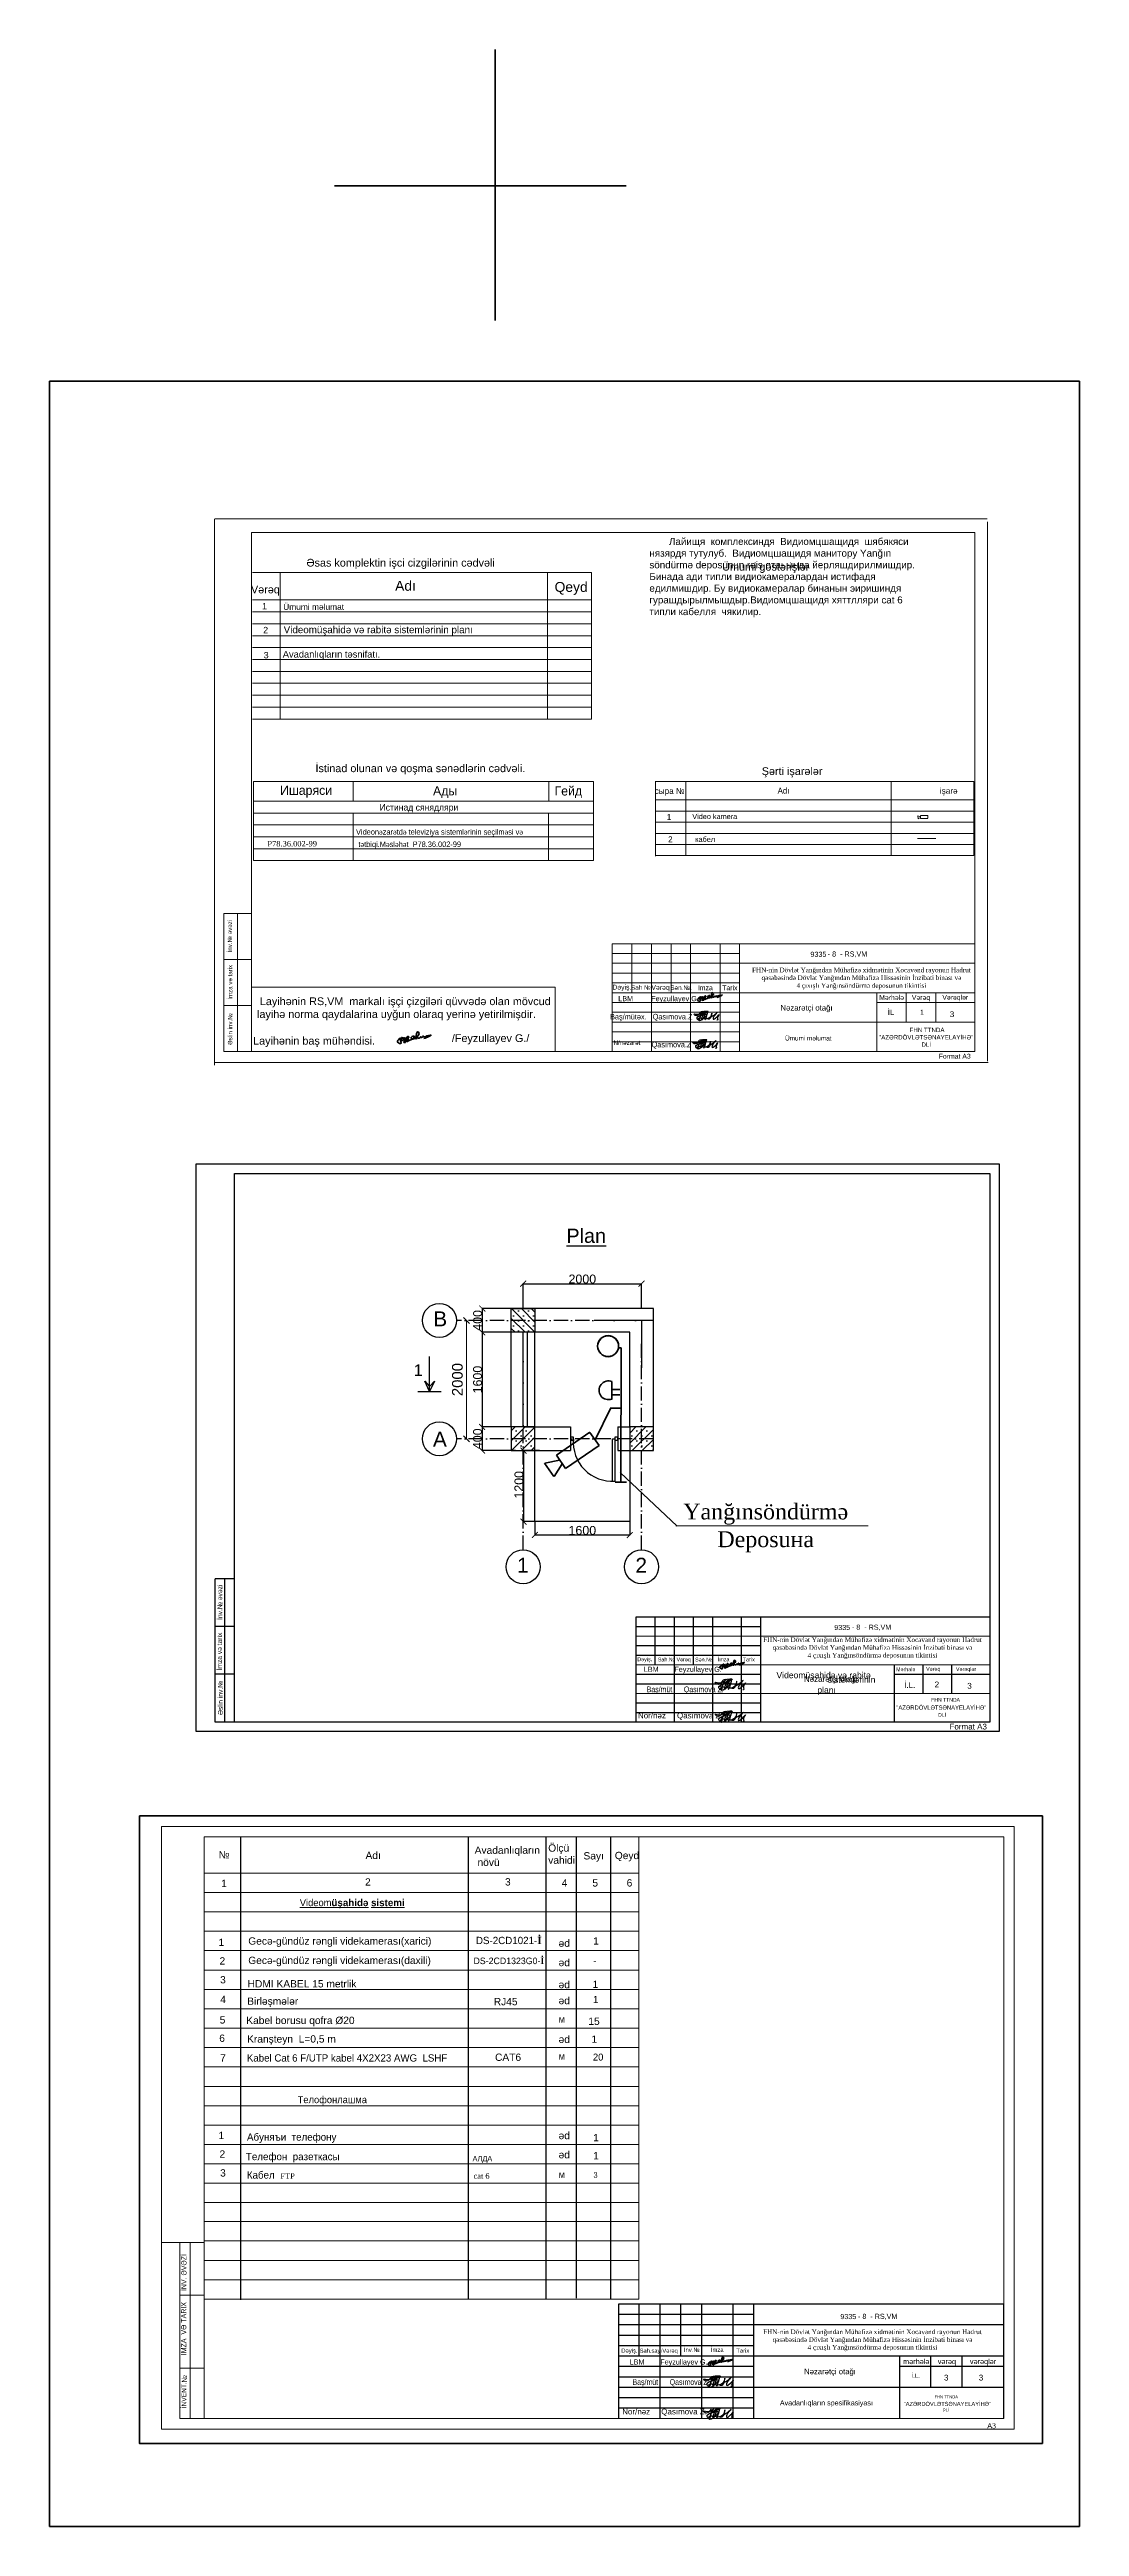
# Model space of a CAD drawing. Header units: millimetres. Extents: x 120281 to 1416367021, y -641565767 to 918373.
# Drawn here: x 990117 to 1007507, y 347530 to 389378 of the extents above; entities that cross this region are included whole.
import ezdxf

# ---------------------------------------------------------------- set-up
doc = ezdxf.new("R2010")
doc.units = ezdxf.units.MM
doc.linetypes.add('ACAD_ISO10W100', pattern=[18, 12, -3, 0, -3])
for name, color, linetype, lineweight in [('0_Ном._пера__1', 7, 'Continuous', 35), ('0_Ном._пера__21', 7, 'Continuous', 35), ('cədvəl xətti-15', 7, 'Continuous', 15), ('cədvəl xətti-35', 7, 'Continuous', 35), ('E-CCTV', 72, 'Continuous', 30), ('km setka', 5, 'Continuous', 13), ('Kunc stamp_n_n yaz_s__Ном._пера__7', 7, 'Continuous', 35), ('Künc ştampının yazısı', 7, 'Continuous', 13), ('Layer2', 7, 'Continuous', 13), ('Lines_Ном._пера__21', 7, 'Continuous', 15), ('New_Drawing & Figure_Pen_No__147_Pen_No__7', 7, 'Continuous', 18), ('New_Drawing & Figure_Pen_No__1_Pen_No__7', 7, 'Continuous', 18), ('Ramka_yazılar_Pen_No__1', 7, 'Continuous', 9), ('TEKST', 7, 'Continuous', 0), ('Text blocks_Ном._пера__7', 7, 'Continuous', 15), ('TEXT_Pen_No__7', 7, 'Continuous', 18), ('Yazı', 7, 'Continuous', 15), ('zalivka sutun___________1_Pen_No__239', 239, 'Continuous', 18), ('аракясмя', 130, 'Continuous', 20), ('Йїейбїбйещ_Pen_No__255', 7, 'Continuous', 13), ('НАДПИСИ', 7, 'Continuous', 5), ('окна', 150, 'Continuous', 15), ('перегородка', 130, 'Continuous', 20), ('перегородка_Ном._пера__1', 7, 'Continuous', 15), ('РАЗМЕРЫ', 80, 'Continuous', 9), ('ФОРМАТ_Ном._пера__1', 7, 'Continuous', 15)]:
    doc.layers.add(name, color=color, linetype=linetype, lineweight=lineweight)
doc.layers.add('ФОРМАТ', color=7, linetype='Continuous')
doc.layers.add('шлейфы', color=85, linetype='Continuous')
doc.styles.add('Annotative', font='arial.ttf')
doc.styles.add('ARIAL', font='arial.ttf')
doc.styles.add('Arial AzLat', font='AZLTM.TTF', dxfattribs={"height": 300})
doc.styles.add('ARİAL', font='arial.ttf')
doc.styles.add('AZ  LAT', font='timlat.ttf')
doc.styles.add('AzLat Romans', font='timlat.ttf', dxfattribs={"height": 300})
doc.styles.add('eeee', font='az97l01.TTF')
doc.styles.add('GENERATED_STYLE_3', font='timlat.ttf')
doc.styles.add('Segoe UI Light', font='segoeuil.ttf', dxfattribs={"width": 0.7})
doc.styles.get("Standard").update_dxf_attribs({"font": 'arial.ttf'})
doc.styles.add('style100', font='arial.ttf', dxfattribs={"height": 200})
doc.styles.add('style4', font='times.ttf', dxfattribs={"width": 0.8, "height": 1000})
doc.styles.add('style5', font='times.ttf', dxfattribs={"height": 400})
doc.styles.add('Times New  Roman', font='times.ttf')
doc.styles.add('СГЕНЕРИР_СТИЛЬ_1', font='A3TI(LA).TTF')
doc.styles.add('СГЕНЕРИР_СТИЛЬ_17', font='a3ar(lb).ttf')
doc.styles.add('СГЕНЕРИР_СТИЛЬ_3', font='arialbd_0.ttf')
doc.dimstyles.new('250', dxfattribs={"dimtxt": 370, "dimasz": 100, "dimexe": 1.25, "dimexo": 0.625, "dimgap": 60, "dimtad": 1, "dimtxsty": 'Times New  Roman', "dimblk": 'OBLIQUE', "dimcen": 2.5, "dimadec": 0, "dimazin": 0, "dimtfac": 1, "dimtix": 1, "dimtmove": 0, "dimatfit": 3, "dimldrblk": 'OBLIQUE', "dimfxl": 1, "dimlwd": 0, "dimlwe": 0, "dimarcsym": 0})
doc.dimstyles.new('ISO-25', dxfattribs={"dimtxt": 150, "dimasz": 100, "dimexe": 1.25, "dimexo": 0.625, "dimtad": 1, "dimtxsty": 'Standard', "dimblk": 'ARCHTICK', "dimcen": 2.5, "dimadec": 0, "dimazin": 0, "dimtfac": 1, "dimtmove": 0, "dimatfit": 3, "dimfxl": 1, "dimarcsym": 0})

# ---------------------------------------------------------------- blocks, each defined once
blk = doc.blocks.new('Гапы 800')
at = {"layer": 'окна', "color": 0, "lineweight": 30}
for p, q in [((738398, 437154), (738398, 437869)), ((738436, 437871), (738436, 437154)), ((738436, 437154), (738398, 437154))]:
    blk.add_line(p, q, dxfattribs=at)
for points in [[(738348, 437179), (738348, 437129), (738398, 437129), (738398, 437179)], [(739098, 437179), (739098, 437129), (739148, 437129), (739148, 437179)]]:
    blk.add_lwpolyline(points, close=True, dxfattribs=at)
blk.add_arc((738445, 437215), 656, 354.6709, 94.1137, dxfattribs=at)
blk = doc.blocks.new('_Oblique')
at = {"color": 0, "linetype": 'ByBlock', "lineweight": -2}
blk.add_line((-0.5, -0.5), (0.5, 0.5), dxfattribs=at)
blk = doc.blocks.new('*D812')
at = {"color": 0, "lineweight": 0, "transparency": 16777216}
for p, q in [((997156, 367907), (997157, 367907)), ((997156, 367907), (997156, 365907)), ((997156, 365907), (997157, 365907))]:
    blk.add_line(p, q, dxfattribs=at)
at = {"layer": 'Defpoints', "color": 0, "lineweight": 53, "transparency": 16777216}
for p in [(997156, 367907), (997156, 365907), (997156, 365907)]:
    blk.add_point(p, dxfattribs=at)
at = {"color": 0, "lineweight": 0, "transparency": 16777216, "xscale": 100, "yscale": 100, "zscale": 100}
for p, rotation in [((997156, 367907), 90), ((997156, 365907), 270)]:
    blk.add_blockref('_Oblique', p, dxfattribs=dict(at, rotation=rotation))
at = {"color": 0, "transparency": 16777216, "insert": (997004, 366907), "char_height": 180, "attachment_point": 5, "rotation": 90, "style": 'ARIAL'}
blk.add_mtext('2000', dxfattribs=at)
blk = doc.blocks.new('_ArchTick')
at = {"color": 0, "linetype": 'ByBlock', "const_width": 0.15}
blk.add_lwpolyline([(-0.5, -0.5), (0.5, 0.5)], dxfattribs=at)
blk = doc.blocks.new('*D814')
at = {"color": 0, "lineweight": -2, "transparency": 16777216}
for p, q in [((998113, 368108), (998113, 368529)), ((998113, 368527), (1000113, 368527)), ((1000113, 368108), (1000113, 368529))]:
    blk.add_line(p, q, dxfattribs=at)
at = {"layer": 'Defpoints', "color": 0, "lineweight": 53, "transparency": 16777216}
for p in [(1000113, 368527), (998113, 368107), (1000113, 368107)]:
    blk.add_point(p, dxfattribs=at)
at = {"color": 0, "lineweight": -2, "transparency": 16777216, "xscale": 100, "yscale": 100, "zscale": 100, "rotation": 180}
blk.add_blockref('_ArchTick', (998113, 368527), dxfattribs=at)
at = {"color": 0, "lineweight": -2, "transparency": 16777216, "xscale": 100, "yscale": 100, "zscale": 100}
blk.add_blockref('_ArchTick', (1000113, 368527), dxfattribs=at)
at = {"color": 0, "transparency": 16777216, "insert": (999113, 368605), "char_height": 150, "attachment_point": 5}
blk.add_mtext('2000', dxfattribs=at)
blk = doc.blocks.new('*D815')
at = {"color": 0, "lineweight": -2, "transparency": 16777216}
for p, q in [((997983, 368107), (997421, 368107)), ((997423, 368107), (997423, 367707)), ((997983, 367707), (997421, 367707))]:
    blk.add_line(p, q, dxfattribs=at)
at = {"layer": 'Defpoints', "color": 0, "lineweight": 53, "transparency": 16777216}
for p in [(997984, 368107), (997423, 367707), (997984, 367707)]:
    blk.add_point(p, dxfattribs=at)
at = {"color": 0, "lineweight": -2, "transparency": 16777216, "xscale": 100, "yscale": 100, "zscale": 100}
for p, rotation in [((997423, 368107), 90), ((997423, 367707), 270)]:
    blk.add_blockref('_ArchTick', p, dxfattribs=dict(at, rotation=rotation))
at = {"color": 0, "transparency": 16777216, "insert": (997345, 367907), "char_height": 150, "attachment_point": 5, "rotation": 90}
blk.add_mtext('400', dxfattribs=at)
blk = doc.blocks.new('*D816')
at = {"color": 0, "lineweight": -2, "transparency": 16777216}
for p, q in [((997983, 367707), (997420, 367707)), ((997421, 367707), (997421, 366107)), ((997983, 366107), (997420, 366107))]:
    blk.add_line(p, q, dxfattribs=at)
at = {"layer": 'Defpoints', "color": 0, "lineweight": 53, "transparency": 16777216}
for p in [(997984, 367707), (997421, 366107), (997984, 366107)]:
    blk.add_point(p, dxfattribs=at)
at = {"color": 0, "lineweight": -2, "transparency": 16777216, "xscale": 100, "yscale": 100, "zscale": 100}
for p, rotation in [((997421, 367707), 90), ((997421, 366107), 270)]:
    blk.add_blockref('_ArchTick', p, dxfattribs=dict(at, rotation=rotation))
at = {"color": 0, "transparency": 16777216, "insert": (997344, 366907), "char_height": 150, "attachment_point": 5, "rotation": 90}
blk.add_mtext('1600', dxfattribs=at)
blk = doc.blocks.new('*D817')
at = {"color": 0, "lineweight": -2, "transparency": 16777216}
for p, q in [((997983, 366107), (997420, 366107)), ((997421, 366107), (997421, 365707)), ((997983, 365707), (997420, 365707))]:
    blk.add_line(p, q, dxfattribs=at)
at = {"layer": 'Defpoints', "color": 0, "lineweight": 53, "transparency": 16777216}
for p in [(997984, 366107), (997421, 365707), (997984, 365707)]:
    blk.add_point(p, dxfattribs=at)
at = {"color": 0, "lineweight": -2, "transparency": 16777216, "xscale": 100, "yscale": 100, "zscale": 100}
for p, rotation in [((997421, 366107), 90), ((997421, 365707), 270)]:
    blk.add_blockref('_ArchTick', p, dxfattribs=dict(at, rotation=rotation))
at = {"color": 0, "transparency": 16777216, "insert": (997344, 365907), "char_height": 150, "attachment_point": 5, "rotation": 90}
blk.add_mtext('400', dxfattribs=at)
blk = doc.blocks.new('*D818')
at = {"color": 0, "lineweight": -2, "transparency": 16777216}
for p, q in [((998313, 364506), (998313, 364279)), ((999913, 364506), (999913, 364279)), ((999913, 364281), (998313, 364281))]:
    blk.add_line(p, q, dxfattribs=at)
at = {"layer": 'Defpoints', "color": 0, "lineweight": 53, "transparency": 16777216}
for p in [(998313, 364507), (999913, 364507), (998313, 364281)]:
    blk.add_point(p, dxfattribs=at)
at = {"color": 0, "lineweight": -2, "transparency": 16777216, "xscale": 100, "yscale": 100, "zscale": 100, "rotation": 180}
blk.add_blockref('_ArchTick', (998313, 364281), dxfattribs=at)
at = {"color": 0, "lineweight": -2, "transparency": 16777216, "xscale": 100, "yscale": 100, "zscale": 100}
blk.add_blockref('_ArchTick', (999913, 364281), dxfattribs=at)
at = {"color": 0, "transparency": 16777216, "insert": (999113, 364358), "char_height": 150, "attachment_point": 5}
blk.add_mtext('1600', dxfattribs=at)
blk = doc.blocks.new('*D813')
at = {"color": 0, "lineweight": -2, "transparency": 16777216}
for p, q in [((998390, 365707), (998119, 365707)), ((998120, 365707), (998120, 364507)), ((998312, 364507), (998119, 364507))]:
    blk.add_line(p, q, dxfattribs=at)
at = {"layer": 'Defpoints', "color": 0, "lineweight": 53, "transparency": 16777216}
for p in [(998390, 365707), (998120, 364507), (998313, 364507)]:
    blk.add_point(p, dxfattribs=at)
at = {"color": 0, "lineweight": -2, "transparency": 16777216, "xscale": 100, "yscale": 100, "zscale": 100}
for p, rotation in [((998120, 365707), 90), ((998120, 364507), 270)]:
    blk.add_blockref('_ArchTick', p, dxfattribs=dict(at, rotation=rotation))
at = {"color": 0, "transparency": 16777216, "insert": (998043, 365129), "char_height": 150, "attachment_point": 5, "rotation": 90}
blk.add_mtext('1200', dxfattribs=at)
blk = doc.blocks.new('SHTAMP 2')
at = {"layer": 'ФОРМАТ', "lineweight": 30}
blk.add_lwpolyline([(-1589132, -370849), (-1607632, -370849), (-1607632, -376349)], dxfattribs=at)
at = {"layer": 'ФОРМАТ'}
for points in [[(-1606632, -373349), (-1606632, -370849)], [(-1605632, -376349), (-1605632, -370849)], [(-1604632, -373349), (-1604632, -370849)], [(-1603632, -376349), (-1603632, -370849)], [(-1602132, -376349), (-1602132, -370849)], [(-1601132, -376349), (-1601132, -370849)], [(-1589132, -376349), (-1589132, -370849)], [(-1601132, -371349), (-1607632, -371349)], [(-1601132, -371849), (-1607632, -371849)], [(-1589132, -371849), (-1601132, -371849)], [(-1601132, -372349), (-1607632, -372349)], [(-1601132, -372849), (-1607632, -372849)], [(-1589132, -373349), (-1607632, -373349)], [(-1594132, -376349), (-1594132, -373349)], [(-1592632, -374849), (-1592632, -373349)], [(-1591132, -374849), (-1591132, -373349)], [(-1601132, -373849), (-1607632, -373849)], [(-1601132, -374349), (-1607632, -374349)], [(-1589132, -373849), (-1594132, -373849)], [(-1601132, -374849), (-1607632, -374849)], [(-1601132, -375349), (-1607632, -375349)], [(-1589132, -374849), (-1601132, -374849)], [(-1601132, -375849), (-1607632, -375849)]]:
    blk.add_lwpolyline(points, dxfattribs=at)
at = {"layer": 'НАДПИСИ', "ltscale": 0.3, "insert": (-1593557, -374181), "char_height": 200, "width": 5263.12, "attachment_point": 1, "style": 'style5'}
blk.add_mtext('{\\fArial|b0|i0|c238|p34;\\W1;İ\\fArial|b0|i0|c0|p34;.L.}', dxfattribs=at)
blk.add_mtext('{\\fArial|b0|i0|c238|p34;\\W1;İ\\fArial|b0|i0|c0|p34;.L.}', dxfattribs=at)
at = {"layer": 'ФОРМАТ', "char_height": 200, "width": 15389.69, "attachment_point": 1, "line_spacing_factor": 0.7}
for s, insert in [('{\\fArial|b0|i0|c204|p34;D\\fArial|b0|i0|c238|p34;ə\\fArial|b0|i0|c204|p34;yi\\fArial|b0|i0|c238|p34;ş\\fArial|b0|i0|c204|p34;.}', (-1607491, -372981)), ('{\\fArial|b0|i0|c204|p34;\\W0.9;Sah.say\\fArial|b0|i0|c238|p34;ı}', (-1606609, -372985)), ('{\\fArial|b0|i0|c204|p34;V\\fArial|b0|i0|c238|p34;ə\\fArial|b0|i0|c204|p34;r\\fArial|b0|i0|c238|p34;ə\\fArial|b0|i0|c204|p34;q}', (-1605523, -372985)), ('{\\fArial|b0|i0|c238|p34;İnv}.№', (-1604486, -372943)), ('{\\fArial|b0|i0|c238|p34;İmza}', (-1603192, -372941)), ('{\\fArial|b0|i0|c238|p34;Tarix}', (-1601971, -372983))]:
    blk.add_mtext(s, dxfattribs=dict(at, insert=insert))
at = {"layer": 'ФОРМАТ', "ltscale": 12, "char_height": 250, "width": 4320903.59, "attachment_point": 1, "style": 'style4'}
for s, insert in [('{\\fArial|b0|i0|c238|p34;\\W1;mərhələ}', (-1593969, -373479)), ('{\\fArial|b0|i0|c238|p34;\\W1;vərəq}', (-1592304, -373479)), ('{\\fArial|b0|i0|c238|p34;\\W1;vərəqlər}', (-1590762, -373479))]:
    blk.add_mtext(s, dxfattribs=dict(at, insert=insert))

msp = doc.modelspace()

# ---------------------------------------------------------------- hatches: boundary and pattern name
h = msp.add_hatch()
h.set_pattern_fill('SACNCR', color=0, scale=50, angle=180, style=0)
h.set_pattern_definition([(135, (1487180.07, 1629823.09), (84.189901, 84.189901), []), (135, (1487095.88, 1629823.09), (84.189901, 84.189901), [0, -119.0625])])
h.paths.add_polyline_path([(997912.79908, 367906.4851), (998112.09233, 367906.4851), (998112.09233, 367706.96063), (997912.79908, 367706.96063)])
h.paths.add_polyline_path([(998312.79908, 367906.4851), (998312.79908, 367706.96063), (998112.09233, 367706.96063), (998112.09233, 367906.4851)])
h.paths.add_polyline_path([(998112.09233, 367906.4851), (998112.09233, 368106.96063), (998312.79908, 368106.96063), (998312.79908, 367906.4851)])
h.paths.add_polyline_path([(997912.79908, 367906.4851), (997912.79908, 368106.96063), (998112.09233, 368106.96063), (998112.09233, 367906.4851)])
h = msp.add_hatch()
h.set_pattern_fill('SACNCR', color=0, scale=50, angle=180, style=0)
h.set_pattern_definition([(225, (1483180.05, -900009.43), (84.189901, -84.189901), []), (225, (1483095.86, -900009.43), (84.189901, -84.189901), [0, -119.0625])])
h.paths.add_polyline_path([(998112.58866, 366106.73081), (997912.79908, 366106.73081), (997912.79908, 365906.71492), (998112.58866, 365906.71492)])
h.paths.add_polyline_path([(998112.58866, 365906.71492), (998312.79908, 365906.71492), (998312.79908, 366106.73081), (998112.58866, 366106.73081)])
h.paths.add_polyline_path([(998112.58866, 365906.71492), (998112.58866, 365706.73081), (998312.79908, 365706.73081), (998312.79908, 365906.71492)])
h.paths.add_polyline_path([(998112.58866, 365906.71492), (997912.79908, 365906.71492), (997912.79908, 365706.73081), (998112.58866, 365706.73081)])
h = msp.add_hatch()
h.set_pattern_fill('SACNCR', color=0, scale=50, angle=180, style=0)
h.set_pattern_definition([(225, (1481180.05, -900009.43), (84.189901, -84.189901), []), (225, (1481095.86, -900009.43), (84.189901, -84.189901), [0, -119.0625])])
h.paths.add_polyline_path([(1000112.58866, 366106.73081), (999912.79908, 366106.73081), (999912.79908, 365906.71492), (1000112.58866, 365906.71492)])
h.paths.add_polyline_path([(1000112.58866, 365906.71492), (1000312.79908, 365906.71492), (1000312.79908, 366106.73081), (1000112.58866, 366106.73081)])
h.paths.add_polyline_path([(1000112.58866, 365906.71492), (1000112.58866, 365706.73081), (1000312.79908, 365706.73081), (1000312.79908, 365906.71492)])
h.paths.add_polyline_path([(1000112.58866, 365906.71492), (999912.79908, 365906.71492), (999912.79908, 365706.73081), (1000112.58866, 365706.73081)])

# ---------------------------------------------------------------- linework, layer by layer
at = {"color": 0, "lineweight": 15, "ltscale": 2}
for p, q in [((993545.89594, 380542.36089), (999270.51974, 380542.36089)), ((994010.05462, 380542.36089), (994010.05462, 378066.84789)), ((998523.70945, 380542.36089), (998523.70945, 378066.84789)), ((999270.51974, 380542.36089), (999270.51974, 378066.84789)), ((993545.89594, 380078.2022), (999270.51974, 380078.2022)), ((993545.89594, 379877.06677), (999270.51974, 379877.06677)), ((993545.89594, 379675.93134), (999270.51974, 379675.93134)), ((993545.89594, 379474.79591), (999270.51974, 379474.79591)), ((993545.89594, 379273.66048), (999270.51974, 379273.66048)), ((993545.89594, 379072.52505), (999270.51974, 379072.52505)), ((993545.89594, 378871.38962), (999270.51974, 378871.38962)), ((993545.89594, 378670.25419), (999270.51974, 378670.25419)), ((993545.89594, 378469.11876), (999270.51974, 378469.11876)), ((993545.89594, 378267.98332), (999270.51974, 378267.98332)), ((993545.89594, 378066.84789), (999270.51974, 378066.84789)), ((998652.88416, 373537.87419), (993525.34745, 373537.87419)), ((998652.88416, 372449.89054), (998652.88416, 373537.87419)), ((998652.88416, 373537.87419), (998652.88416, 373537.87419))]:
    msp.add_line(p, q, dxfattribs=at)
at = {"color": 0, "lineweight": 0, "ltscale": 2}
for p, q in [((993560.92557, 377010.37187), (993560.92557, 375677.60281)), ((999300.2234, 377010.37187), (999300.2234, 375677.60281)), ((1000347.24199, 376998.13487), (1000347.24199, 375748.96803)), ((1005723.58892, 377011.54795), (1005723.58892, 375762.3811))]:
    msp.add_line(p, q, dxfattribs=at)
at = {"lineweight": 0}
msp.add_line((1004770.35206, 376050.30733), (1005081.55665, 376050.30733), dxfattribs=at)
at = {"color": 0}
for p, q in [((992591.86312, 370549.98235), (1006153.35037, 370549.98235)), ((992591.86312, 360960.07351), (992591.86312, 370549.98235)), ((993237.64823, 370388.53607), (1005991.90409, 370388.53607)), ((993237.64823, 361121.51978), (993237.64823, 370388.53607)), ((1005991.90409, 370388.53607), (1005991.90409, 361121.51978)), ((1006153.35037, 370549.98235), (1006153.35037, 360960.07351)), ((1000312.79908, 368106.96063), (997912.79908, 368106.96063)), ((1000111.80407, 367906.94955), (999311.80407, 367906.95687)), ((1000111.80407, 367906.94955), (1000111.79675, 367106.94955)), ((1000312.79908, 366106.73081), (1000312.79908, 368106.96063)), ((997912.79908, 366106.88969), (997912.79908, 367707.04007)), ((998112.09233, 366106.81025), (998112.09233, 367707.04007)), ((998188.13494, 366106.81025), (998188.13494, 367707.04007)), ((998312.79908, 366106.81025), (998312.79908, 367707.04007)), ((999912.79908, 367706.96063), (998312.79908, 367706.96063)), ((999912.79908, 366106.73081), (999912.79908, 367706.96063)), ((996534.35767, 366702.76244), (996534.35767, 367295.28823)), ((996336.84907, 366702.76244), (996731.86627, 366702.76244)), ((998112.78319, 366106.81025), (998312.79908, 366106.81025)), ((998312.79908, 366106.73081), (998912.79908, 366106.73081)), ((998912.79908, 366106.72112), (998912.79908, 365706.72112)), ((999712.79908, 366106.81025), (999912.79908, 366106.81025)), ((999712.79908, 366106.81025), (999712.79908, 365706.81025)), ((998312.79908, 365706.73081), (998912.79908, 365706.81025)), ((998312.79908, 365706.73081), (998912.79908, 365706.73081)), ((998312.79908, 364506.73081), (998312.79908, 365706.73081)), ((999712.79908, 365706.81025), (999912.79908, 365706.81025)), ((999912.79908, 365706.73081), (999912.79908, 364506.73081)), ((999912.79908, 364506.73081), (998312.79908, 364506.73081)), ((992914.75568, 361121.51978), (992914.75568, 363543.21394)), ((993237.64823, 363543.21394), (992914.75568, 363543.21394)), ((993076.20195, 361121.51978), (993076.20195, 363543.21394)), ((1000022.47043, 362897.6305), (1005991.90409, 362897.42883)), ((1000022.47043, 361121.72145), (1000022.47043, 362897.6305)), ((1000345.36298, 362090.39912), (1000345.36298, 362897.6305)), ((1000668.25553, 361121.72145), (1000668.25553, 362897.6305)), ((1000991.14809, 362090.39912), (1000991.14809, 362897.6305)), ((1001314.04064, 361121.72145), (1001314.04064, 362897.6305)), ((1001798.37947, 361121.72145), (1001798.37947, 362897.6305)), ((1002121.27203, 362897.6305), (1002121.27203, 361121.72145)), ((993237.64823, 362735.98255), (992914.75568, 362735.98255)), ((1000022.47043, 362736.18422), (1002121.27203, 362736.18422)), ((1000022.47043, 362574.73795), (1005991.90409, 362574.53628)), ((1000022.47043, 362413.29167), (1002121.27203, 362413.29167)), ((1000022.47043, 362251.84539), (1002121.27203, 362251.84539)), ((1000022.47043, 362090.39912), (1005991.90409, 362090.19745)), ((1004377.44133, 362090.19745), (1004377.44133, 361121.51978)), ((1004861.78016, 362090.19745), (1004861.78016, 361605.85861)), ((1005346.11899, 362090.19745), (1005346.11899, 361605.85861)), ((993237.64823, 361928.75117), (992914.75568, 361928.75117)), ((1000022.47043, 361928.95284), (1002121.27203, 361928.95284)), ((1000022.47043, 361767.50656), (1002121.27203, 361767.50656)), ((1000022.47043, 361606.06028), (1005991.90409, 361605.85861)), ((1004377.44133, 361928.75117), (1005991.90409, 361928.75117)), ((1000022.47043, 361444.61401), (1002121.27203, 361444.61401)), ((1000022.47043, 361283.16773), (1002121.27203, 361283.16773)), ((1006153.35037, 360960.07351), (992591.86312, 360960.07351)), ((993237.64823, 361121.51978), (992914.75568, 361121.51978)), ((1005991.90409, 361121.51978), (993237.64823, 361121.51978))]:
    msp.add_line(p, q, dxfattribs=at)
at = {"color": 0, "linetype": 'ACAD_ISO10W100', "ltscale": 20}
for p, q in [((1000312.69562, 367906.83777), (996987.26519, 367906.83777)), ((998112.4658, 364031.70898), (998112.4658, 367631.65065)), ((1000112.71151, 364031.709), (1000112.71151, 367631.65065)), ((1000312.69562, 365906.83777), (996987.26519, 365906.83777))]:
    msp.add_line(p, q, dxfattribs=at)
at = {"color": 1, "lineweight": 35}
for p, q in [((999770.32683, 367444.93494), (999730.32683, 367444.93494)), ((999771.559, 367444.93494), (999763.33899, 365174.93494)), ((999590.32683, 366424.93494), (999770.32683, 366424.93494))]:
    msp.add_line(p, q, dxfattribs=at)
at = {"color": 244, "lineweight": 53, "true_color": 0x991b1e}
msp.add_line((999861.01446, 365172.26203), (999668.07621, 365174.12621), dxfattribs=at)
at = {"color": 5, "lineweight": 53}
msp.add_lwpolyline([(990116.51189, 383773.53803), (1007507.25494, 383773.53803), (1007507.25494, 347530.29091), (990116.51189, 347530.29091)], close=True, dxfattribs=at)
at = {"color": 0}
for points in [[(998312.79908, 367706.96063), (997912.79908, 367706.96063), (997912.79908, 368106.96063), (998312.79908, 368106.96063)], [(998312.79908, 366106.73081), (997912.79908, 366106.73081), (997912.79908, 365706.73081), (998312.79908, 365706.73081)], [(1000312.79908, 366106.73081), (999912.79908, 366106.73081), (999912.79908, 365706.73081), (1000312.79908, 365706.73081)]]:
    msp.add_lwpolyline(points, close=True, dxfattribs=at)
msp.add_lwpolyline([(996534.35767, 366702.76244), (996454.3437, 366879.90205), (996534.35767, 366789.383), (996614.37164, 366879.90205), (996534.35767, 366702.76244)], dxfattribs=at)
at = {"color": 1, "lineweight": 53}
msp.add_lwpolyline([(991634.66883, 359534.58562), (1006883.18365, 359534.58562), (1006883.18365, 348933.70745), (991634.66883, 348933.70745)], close=True, dxfattribs=at)
at = {"color": 0}
for centre in [(996699.60542, 367906.83777), (996699.60542, 365906.83777), (998112.87492, 363744.0495), (1000113.10473, 363744.0495)]:
    msp.add_circle(centre, 287.65977, dxfattribs=at)
at = {"color": 5, "lineweight": 30}
for points, knots in [([(1001108.27874, 373112.9322), (1001080.48446, 373076.34913), (1001044.35885, 373028.80027), (1000972.80309, 373105.82923), (1001097.01133, 373046.85399), (1001179.9458, 373165.65515), (1001090.09963, 373062.16489), (1001094.92067, 372948.36323), (1001013.89699, 373041.47709), (1001133.24909, 373049.90508), (1001220.33329, 373183.2363), (1001132.56157, 372935.00485), (1001131.71704, 373060.19111), (1001261.45208, 373183.74576), (1001209.70916, 373048.83152), (1001182.77405, 372978.60103)], [0, 0, 0, 0, 102.820478127, 133.6409112162, 224.4887633931, 303.3468074133, 388.9958978883, 474.6329830159, 513.2418039797, 639.7581257573, 693.6939582357, 837.9897454195, 863.4037523913, 999.2582241593, 1146.7624025389, 1146.7624025389, 1146.7624025389, 1146.7624025389]), ([(1001113.72948, 373123.82382), (1001180.4349, 373131.27523), (1001333.98761, 373148.42802), (1000979.45071, 373005.99377), (1001253.55329, 373113.43844), (1001164.5856, 373000.39865), (1001073.95685, 372945.06583), (1001074.64284, 373042.43049), (1001202.96608, 372975.94975), (1001302.85306, 373033.92108), (1001299.81945, 373141.06387), (1001295.42598, 372990.01686), (1001196.37043, 373000.64006), (1001329.64757, 373047.23048), (1001428.37138, 373145.97806), (1001323.93881, 373055.09671), (1001321.3994, 372953.98176), (1001469.2966, 373129.38414), (1001394.10173, 373037.11898), (1001396.01302, 373007.75367), (1001405.71908, 372975.98197), (1001390.44254, 372978.03951), (1001386.2734, 372978.60103)], [0, 0, 0, 0, 123.5533014588, 284.4138432699, 399.8964316813, 482.489999344, 571.5852385232, 600.6297441196, 702.3794170199, 847.9794134878, 862.5016662077, 974.7864871995, 992.9560598853, 1112.8937096025, 1183.8214499962, 1298.2350816059, 1318.203275743, 1443.8988548621, 1496.8360273655, 1518.6194069561, 1547.6639132714, 1558.5657295209, 1558.5657295209, 1558.5657295209, 1558.5657295209]), ([(1001086.47512, 372635.512), (1001058.68084, 372598.92893), (1001022.55523, 372551.38007), (1000950.99947, 372628.40903), (1001075.20771, 372569.43379), (1001158.14218, 372688.23495), (1001068.29601, 372584.74469), (1001073.11705, 372470.94304), (1000992.09337, 372564.05689), (1001111.44547, 372572.48488), (1001198.52967, 372705.8161), (1001110.75796, 372457.58465), (1001109.91342, 372582.77091), (1001239.64846, 372706.32556), (1001187.90554, 372571.41132), (1001160.97043, 372501.18084)], [0, 0, 0, 0, 102.8204781269, 133.6409112163, 224.4887633933, 303.3468074136, 388.9958978887, 474.6329830162, 513.2418039802, 639.7581257578, 693.6939582362, 837.98974542, 863.4037523918, 999.2582241597, 1146.7624025393, 1146.7624025393, 1146.7624025393, 1146.7624025393]), ([(1001091.92586, 372646.40362), (1001158.63128, 372653.85503), (1001312.18399, 372671.00782), (1000957.64709, 372528.57358), (1001231.74967, 372636.01825), (1001142.78198, 372522.97845), (1001052.15323, 372467.64563), (1001052.83922, 372565.01029), (1001181.16246, 372498.52955), (1001281.04944, 372556.50088), (1001278.01583, 372663.64367), (1001273.62236, 372512.59666), (1001174.56681, 372523.21986), (1001307.84395, 372569.81028), (1001406.56776, 372668.55786), (1001302.13519, 372577.67651), (1001299.59578, 372476.56156), (1001447.49298, 372651.96394), (1001372.29811, 372559.69879), (1001374.2094, 372530.33347), (1001383.91546, 372498.56177), (1001368.63893, 372500.61931), (1001364.46978, 372501.18084)], [0, 0, 0, 0, 123.5533014591, 284.4138432702, 399.8964316814, 482.4899993441, 571.5852385233, 600.6297441199, 702.3794170204, 847.979413488, 862.5016662079, 974.7864871997, 992.9560598856, 1112.8937096028, 1183.8214499967, 1298.2350816063, 1318.2032757435, 1443.8988548628, 1496.8360273663, 1518.6194069569, 1547.6639132722, 1558.5657295216, 1558.5657295216, 1558.5657295216, 1558.5657295216]), ([(1001489.00555, 361826.39229), (1001455.68907, 361782.54085), (1001412.38598, 361725.54495), (1001326.61346, 361817.87809), (1001475.49951, 361747.1856), (1001574.91149, 361889.59029), (1001467.2146, 361765.53848), (1001472.99348, 361629.1266), (1001375.87194, 361740.7404), (1001518.93703, 361750.84288), (1001623.3232, 361910.66447), (1001518.11292, 361613.11415), (1001517.10058, 361763.17255), (1001672.61151, 361911.27516), (1001610.58826, 361749.55602), (1001578.30166, 361665.37208)], [0, 0, 0, 0, 123.2489500797, 160.1928164206, 269.0904096035, 363.6160457848, 466.2819802585, 568.9335272021, 615.2131867769, 766.8658942306, 831.5177509905, 1004.482365489, 1034.9456519178, 1197.7918211435, 1374.6022704691, 1374.6022704691, 1374.6022704691, 1374.6022704691]), ([(1001495.53924, 361839.44787), (1001575.49776, 361848.37973), (1001759.55847, 361868.94045), (1001334.58184, 361698.20723), (1001663.14338, 361826.99911), (1001556.4995, 361691.50047), (1001447.86455, 361625.17406), (1001448.68684, 361741.88323), (1001602.50545, 361662.19403), (1001722.23808, 361731.68317), (1001718.60175, 361860.11319), (1001713.33537, 361679.05601), (1001594.59938, 361691.78984), (1001754.35614, 361747.63689), (1001872.6945, 361866.00373), (1001747.51316, 361757.06598), (1001744.46922, 361635.86142), (1001921.75078, 361846.11291), (1001831.61612, 361735.51643), (1001833.90714, 361700.31679), (1001845.54162, 361662.23265), (1001827.22993, 361664.69899), (1001822.23245, 361665.37208)], [0, 0, 0, 0, 148.1009884598, 340.9214576355, 479.3482379451, 578.3515752987, 685.1483424013, 719.9634384521, 841.9288343568, 1016.4567785713, 1033.8643265183, 1168.4580041838, 1190.2375250709, 1334.00450282, 1419.0242353361, 1556.1696779092, 1580.1051721982, 1730.7740714666, 1794.2288526041, 1820.3401750355, 1855.155271805, 1868.2230700526, 1868.2230700526, 1868.2230700526, 1868.2230700526]), ([(1001489.00555, 361286.80367), (1001455.68907, 361242.95224), (1001412.38598, 361185.95634), (1001326.61346, 361278.28948), (1001475.49951, 361207.59698), (1001574.91149, 361350.00168), (1001467.2146, 361225.94986), (1001472.99348, 361089.53799), (1001375.87194, 361201.15179), (1001518.93703, 361211.25427), (1001623.3232, 361371.07586), (1001518.11292, 361073.52554), (1001517.10058, 361223.58394), (1001672.61151, 361371.68655), (1001610.58826, 361209.96741), (1001578.30166, 361125.78347)], [0, 0, 0, 0, 123.2489500797, 160.1928164207, 269.0904096036, 363.6160457849, 466.2819802586, 568.9335272022, 615.2131867769, 766.8658942306, 831.5177509905, 1004.4823654892, 1034.9456519182, 1197.7918211438, 1374.6022704694, 1374.6022704694, 1374.6022704694, 1374.6022704694]), ([(1001495.53924, 361299.85926), (1001575.49776, 361308.79112), (1001759.55847, 361329.35184), (1001334.58184, 361158.61862), (1001663.14338, 361287.4105), (1001556.4995, 361151.91186), (1001447.86455, 361085.58545), (1001448.68684, 361202.29462), (1001602.50545, 361122.60542), (1001722.23808, 361192.09455), (1001718.60175, 361320.52457), (1001713.33537, 361139.4674), (1001594.59938, 361152.20123), (1001754.35614, 361208.04828), (1001872.6945, 361326.41512), (1001747.51316, 361217.47737), (1001744.46922, 361096.2728), (1001921.75078, 361306.5243), (1001831.61612, 361195.92782), (1001833.90714, 361160.72817), (1001845.54162, 361122.64404), (1001827.22993, 361125.11038), (1001822.23245, 361125.78347)], [0, 0, 0, 0, 148.1009884598, 340.9214576355, 479.3482379451, 578.3515752986, 685.1483424012, 719.9634384519, 841.9288343567, 1016.4567785711, 1033.8643265182, 1168.4580041837, 1190.2375250707, 1334.0045028198, 1419.024235336, 1556.1696779091, 1580.105172198, 1730.7740714665, 1794.228852604, 1820.3401750354, 1855.1552718048, 1868.2230700525, 1868.2230700525, 1868.2230700525, 1868.2230700525]), ([(1001289.02637, 350053.49684), (1001255.7099, 350009.64541), (1001212.40681, 349952.6495), (1001126.63429, 350044.98264), (1001275.52034, 349974.29015), (1001374.93232, 350116.69484), (1001267.23543, 349992.64303), (1001273.01431, 349856.23115), (1001175.89277, 349967.84496), (1001318.95786, 349977.94743), (1001423.34403, 350137.76903), (1001318.13375, 349840.21871), (1001317.12141, 349990.2771), (1001472.63234, 350138.37971), (1001410.60909, 349976.66057), (1001378.32249, 349892.47663)], [0, 0, 0, 0, 123.2489500797, 160.1928164206, 269.0904096035, 363.6160457848, 466.2819802585, 568.9335272021, 615.2131867769, 766.8658942306, 831.5177509905, 1004.482365489, 1034.9456519178, 1197.7918211435, 1374.6022704691, 1374.6022704691, 1374.6022704691, 1374.6022704691]), ([(1001295.56007, 350066.55242), (1001375.51859, 350075.48428), (1001559.5793, 350096.045), (1001134.60267, 349925.31178), (1001463.16421, 350054.10367), (1001356.52033, 349918.60502), (1001247.88538, 349852.27861), (1001248.70766, 349968.98778), (1001402.52628, 349889.29858), (1001522.25891, 349958.78772), (1001518.62258, 350087.21774), (1001513.3562, 349906.16056), (1001394.6202, 349918.89439), (1001554.37697, 349974.74144), (1001672.71533, 350093.10828), (1001547.53399, 349984.17053), (1001544.49005, 349862.96597), (1001721.77161, 350073.21747), (1001631.63695, 349962.62098), (1001633.92797, 349927.42134), (1001645.56245, 349889.33721), (1001627.25076, 349891.80354), (1001622.25328, 349892.47663)], [0, 0, 0, 0, 148.1009884598, 340.9214576355, 479.3482379451, 578.3515752987, 685.1483424013, 719.9634384521, 841.9288343568, 1016.4567785713, 1033.8643265183, 1168.4580041838, 1190.2375250709, 1334.00450282, 1419.0242353361, 1556.1696779092, 1580.1051721982, 1730.7740714666, 1794.2288526041, 1820.3401750355, 1855.155271805, 1868.2230700526, 1868.2230700526, 1868.2230700526, 1868.2230700526]), ([(1001289.02637, 349513.90823), (1001255.7099, 349470.05679), (1001212.40681, 349413.06089), (1001126.63429, 349505.39403), (1001275.52034, 349434.70154), (1001374.93232, 349577.10623), (1001267.23543, 349453.05442), (1001273.01431, 349316.64254), (1001175.89277, 349428.25634), (1001318.95786, 349438.35882), (1001423.34403, 349598.18041), (1001318.13375, 349300.63009), (1001317.12141, 349450.68849), (1001472.63234, 349598.7911), (1001410.60909, 349437.07196), (1001378.32249, 349352.88802)], [0, 0, 0, 0, 123.2489500797, 160.1928164207, 269.0904096036, 363.6160457849, 466.2819802586, 568.9335272022, 615.2131867769, 766.8658942306, 831.5177509905, 1004.4823654892, 1034.9456519182, 1197.7918211438, 1374.6022704694, 1374.6022704694, 1374.6022704694, 1374.6022704694]), ([(1001295.56007, 349526.96381), (1001375.51859, 349535.89567), (1001559.5793, 349556.45639), (1001134.60267, 349385.72317), (1001463.16421, 349514.51505), (1001356.52033, 349379.01641), (1001247.88538, 349312.69), (1001248.70766, 349429.39917), (1001402.52628, 349349.70997), (1001522.25891, 349419.19911), (1001518.62258, 349547.62913), (1001513.3562, 349366.57195), (1001394.6202, 349379.30578), (1001554.37697, 349435.15283), (1001672.71533, 349553.51967), (1001547.53399, 349444.58192), (1001544.49005, 349323.37736), (1001721.77161, 349533.62885), (1001631.63695, 349423.03237), (1001633.92797, 349387.83273), (1001645.56245, 349349.74859), (1001627.25076, 349352.21493), (1001622.25328, 349352.88802)], [0, 0, 0, 0, 148.1009884598, 340.9214576355, 479.3482379451, 578.3515752986, 685.1483424012, 719.9634384519, 841.9288343567, 1016.4567785711, 1033.8643265182, 1168.4580041837, 1190.2375250707, 1334.0045028198, 1419.024235336, 1556.1696779091, 1580.105172198, 1730.7740714665, 1794.228852604, 1820.3401750354, 1855.1552718048, 1868.2230700525, 1868.2230700525, 1868.2230700525, 1868.2230700525])]:
    msp.add_open_spline(points, degree=3, knots=knots, dxfattribs=at)
at = {"layer": '0_Ном._пера__21', "color": 5, "linetype": 'Continuous', "flags": 128}
for points in [[(1001094.43188, 373343.05265, -0.3006337272), (1001101.68469, 373354.44259, 0.2802498133), (1001101.34762, 373363.82558, 0.2687793642), (1001090.16943, 373365.85668, 0.1221920669), (1001059.95328, 373324.88775), (1001060.60332, 373317.74177, 0.0999903221), (1001084.36478, 373300.92389, 0.2003981025), (1001101.71919, 373302.31295, 0.312913754), (1001102.24601, 373326.55235, -0.2937938278)], [(996038.25886, 372642.13988, -0.3006337272), (996048.19317, 372657.74089, 0.2802498133), (996047.73148, 372670.59294, 0.2687793642), (996032.42051, 372673.37497, 0.1221920669), (995991.03289, 372617.25908), (995991.92327, 372607.4711, 0.0999903221), (996024.46978, 372584.43533, 0.2003981025), (996048.24043, 372586.33796, 0.312913754), (996048.96202, 372619.53911, -0.2937938278)], [(1001471.22535, 362064.50092, -0.3006337272), (1001478.43226, 362075.81877, 0.2802498133), (1001478.09732, 362085.14237, 0.2687793642), (1001466.98988, 362087.16061, 0.1221920669), (1001436.96498, 362046.45099), (1001437.61091, 362039.35024, 0.0999903221), (1001461.22197, 362022.6388, 0.2003981025), (1001478.46654, 362024.01907, 0.312913754), (1001478.99002, 362048.10505, -0.2937938278)], [(1001271.24618, 350291.60547, -0.3006337272), (1001278.45309, 350302.92332, 0.2802498133), (1001278.11815, 350312.24692, 0.2687793642), (1001267.01071, 350314.26516, 0.1221920669), (1001236.98581, 350273.55554), (1001237.63174, 350266.45479, 0.0999903221), (1001261.2428, 350249.74335, 0.2003981025), (1001278.48737, 350251.12362, 0.312913754), (1001279.01085, 350275.2096, -0.2937938278)]]:
    msp.add_lwpolyline(points, format="xyb", close=True, dxfattribs=at)
for points in [[(1001103.47901, 373324.43407, 0.2027102337), (1001108.98411, 373342.52037, -0.0832167747), (1001111.40255, 373372.91415, -0.5409747277), (1001124.09336, 373375.09723), (1001128.31527, 373364.76693)], [(1001130.46274, 373362.0634), (1001140.21957, 373370.56395, -1.0345011644), (1001152.97271, 373360.32443), (1001122.67038, 373333.09167)], [(1001128.31527, 373364.76693), (1001143.91745, 373345.12481), (1001157.02388, 373342.1022), (1001195.24945, 373370.89757, 1.2496403785), (1001180.63337, 373384.59711, 0.0792582279), (1001159.71237, 373340.5909), (1001159.71237, 373321.78353), (1001157.696, 373314.73078), (1001142.0691, 373312.04401), (1001138.2044, 373319.93638), (1001144.42154, 373327.99668), (1001169.45817, 373330.17968), (1001175.1358, 373331.63734), (1001180.54127, 373340.06972), (1001178.59138, 373341.31967), (1001174.84904, 373335.48173), (1001177.90445, 373327.94817), (1001182.5848, 373327.94817), (1001198.35889, 373339.27867), (1001200.3619, 373347.28556), (1001197.4101, 373351.39436), (1001191.97753, 373347.49154), (1001190.76852, 373340.54291), (1001193.96364, 373336.12157), (1001203.10287, 373338.33224), (1001246.47402, 373355.48337), (1001260.63584, 373371.48941), (1001265.52504, 373385.30514), (1001264.47829, 373393.59643), (1001253.43275, 373393.59643), (1001240.403, 373387.44929), (1001227.62153, 373376.87638), (1001230.37165, 373364.61447), (1001240.1029, 373358.06068), (1001251.92783, 373355.03646), (1001261.40062, 373357.74122), (1001277.48607, 373364.87464), (1001297.10828, 373380.76516), (1001320.6211, 373406.12236), (1001326.87991, 373423.02717), (1001323.15845, 373436.21292), (1001309.96421, 373445.51056), (1001302.52129, 373441.45341), (1001293.04851, 373420.49145), (1001287.12802, 373381.44135), (1001284.59446, 373364.73066), (1001288.14296, 373358.28177), (1001293.38682, 373358.28177), (1001300.49141, 373369.43894), (1001306.69794, 373379.18579), (1001311.99409, 373372.65085), (1001318.59121, 373368.2556), (1001327.55654, 373368.2556), (1001340.18712, 373374.73003), (1001349.2989, 373381.29477), (1001348.0275, 373385.74184), (1001345.37872, 373382.14183), (1001349.93461, 373376.63593), (1001357.88094, 373375.36533), (1001364.8737, 373379.60064), (1001379.91876, 373388.4948), (1001379.91876, 373392.41246), (1001376.10451, 373392.41246), (1001369.95936, 373386.05949), (1001386.48772, 373381.50653), (1001407.97019, 373389.18108), (1001422.51416, 373393.82594), (1001441.01131, 373398.39413), (1001463.88716, 373404.04372), (1001475.56057, 373404.04372), (1001469.07593, 373399.56273), (1001459.57996, 373393.00087), (1001438.9915, 373384.05215), (1001401.25641, 373367.13476), (1001386.80587, 373363.22714)], [(1001184.86281, 373361.75776), (1001182.76587, 373359.25625, -0.4342938136), (1001180.30278, 373359.25625, -0.1602621191), (1001180.44117, 373361.70247), (1001181.23783, 373362.89602), (1001182.65494, 373363.13365), (1001183.90485, 373362.96376)], [(996050.65089, 372616.63767, 0.2027102337), (996058.19132, 372641.4108, -0.0832167747), (996061.50391, 372683.04172, -0.5409747277), (996078.88674, 372686.03192), (996084.66956, 372671.88233)], [(996087.611, 372668.17925), (996100.97511, 372679.82261, -1.0345011644), (996118.44332, 372665.79736), (996076.93766, 372628.49615)], [(996084.66956, 372671.88233), (996106.04015, 372644.97816), (996123.99228, 372640.83803), (996176.35054, 372680.27958, 1.2496403785), (996156.33063, 372699.04409, 0.0792582279), (996127.67476, 372638.76797), (996127.67476, 372613.00718), (996124.91289, 372603.34689), (996103.50844, 372599.66677), (996098.21489, 372610.4771), (996106.73063, 372621.51744), (996141.02376, 372624.50753), (996148.80051, 372626.50412), (996156.20449, 372638.0541), (996153.53368, 372639.76619), (996148.40772, 372631.76984), (996152.59278, 372621.45099), (996159.00353, 372621.45099), (996180.60961, 372636.97058), (996183.35317, 372647.93778), (996179.31002, 372653.56567), (996171.86894, 372648.2199), (996170.21294, 372638.70225), (996174.58935, 372632.64624), (996187.10752, 372635.67425), (996246.51378, 372659.16647), (996265.91149, 372681.09023), (996272.60831, 372700.01389), (996271.17457, 372711.37063), (996256.04529, 372711.37063), (996238.19819, 372702.95078), (996220.69118, 372688.46887), (996224.45807, 372671.67349), (996237.78713, 372662.69666), (996253.98397, 372658.55432), (996266.95901, 372662.25909), (996288.99155, 372672.02986), (996315.86846, 372693.79539), (996348.0744, 372728.52762), (996356.6472, 372751.68244), (996351.54985, 372769.7432), (996333.47746, 372782.47836), (996323.28276, 372776.92121), (996310.30771, 372748.20923), (996302.1983, 372694.72159), (996298.72805, 372671.83265), (996303.58849, 372662.99948), (996310.77111, 372662.99948), (996320.50238, 372678.28166), (996329.00358, 372691.6321), (996336.25783, 372682.68108), (996345.29403, 372676.66083), (996357.57399, 372676.66083), (996374.87433, 372685.52897), (996387.35491, 372694.52081), (996385.61344, 372700.61205), (996381.98537, 372695.68105), (996388.22565, 372688.13951), (996399.10988, 372686.39915), (996408.688, 372692.20034), (996429.29549, 372704.38283), (996429.29549, 372709.74892), (996424.07105, 372709.74892), (996415.65392, 372701.04714), (996438.29312, 372694.81087), (996467.71805, 372705.32284), (996487.6392, 372711.68499), (996512.97508, 372717.94212), (996544.30855, 372725.68047), (996560.29783, 372725.68047), (996551.41571, 372719.54278), (996538.4089, 372710.55487), (996510.2085, 372698.29764), (996458.52207, 372675.12559), (996438.7289, 372669.77325)], [(996162.12377, 372667.76061), (996159.25155, 372664.33424, -0.4342938136), (996155.87781, 372664.33424, -0.1602621191), (996156.06738, 372667.68488), (996157.15856, 372669.31971), (996159.09961, 372669.64519), (996160.81164, 372669.4125)], [(1001480.21522, 362046.00018, 0.2027102337), (1001485.68547, 362063.97201, -0.0832167747), (1001488.08861, 362094.17341, -0.5409747277), (1001500.69909, 362096.34267), (1001504.89428, 362086.07776)], [(1001507.02816, 362083.39134), (1001516.72324, 362091.83809, -1.0345011644), (1001529.39566, 362081.66338), (1001499.28512, 362054.60299)], [(1001504.89428, 362086.07776), (1001520.3977, 362066.55996), (1001533.42119, 362063.55648), (1001571.40481, 362092.1696, 1.2496403785), (1001556.88124, 362105.78242, 0.0792582279), (1001536.09266, 362062.05475), (1001536.09266, 362043.36642), (1001534.08905, 362036.3583), (1001518.56106, 362033.68854), (1001514.72082, 362041.53096), (1001520.89861, 362049.54025), (1001545.77678, 362051.70942), (1001551.41847, 362053.15786), (1001556.78973, 362061.53687), (1001554.85218, 362062.77891), (1001551.13352, 362056.97791), (1001554.16959, 362049.49204), (1001558.82031, 362049.49204), (1001574.49457, 362060.75082), (1001576.48491, 362068.70704), (1001573.55178, 362072.78983), (1001568.1536, 362068.91171), (1001566.95225, 362062.00707), (1001570.12714, 362057.6137), (1001579.20852, 362059.81038), (1001622.30516, 362076.85296), (1001636.37735, 362092.75769), (1001641.2356, 362106.48598), (1001640.19548, 362114.72479), (1001629.21985, 362114.72479), (1001616.27257, 362108.61656), (1001603.57199, 362098.11057), (1001606.30471, 362085.92626), (1001615.97436, 362079.41396), (1001627.72445, 362076.40888), (1001637.13728, 362079.09652), (1001653.12092, 362086.18479), (1001672.61894, 362101.97473), (1001695.98294, 362127.17144), (1001702.20213, 362143.96925), (1001698.50422, 362157.07154), (1001685.39349, 362166.31033), (1001677.99769, 362162.27886), (1001668.58486, 362141.44958), (1001662.70184, 362102.64664), (1001660.18432, 362086.04172), (1001663.71036, 362079.63364), (1001668.92103, 362079.63364), (1001675.98065, 362090.72019), (1001682.1479, 362100.40535), (1001687.41053, 362093.91178), (1001693.9659, 362089.54435), (1001702.87447, 362089.54435), (1001715.42511, 362095.9778), (1001724.47923, 362102.50098), (1001723.21587, 362106.91992), (1001720.58386, 362103.34269), (1001725.11091, 362097.87164), (1001733.00694, 362096.60908), (1001739.95545, 362100.81758), (1001754.90527, 362109.65545), (1001754.90527, 362113.54831), (1001751.11517, 362113.54831), (1001745.00891, 362107.23555), (1001761.43266, 362102.71141), (1001782.77916, 362110.33738), (1001797.23108, 362114.95285), (1001815.61115, 362119.49212), (1001838.34221, 362125.10595), (1001849.94173, 362125.10595), (1001843.49814, 362120.65333), (1001834.06227, 362114.133), (1001813.60412, 362105.24091), (1001776.10788, 362088.43061), (1001761.7488, 362084.54771)], [(1001561.08391, 362083.08764), (1001559.00024, 362080.60196, -0.4342938136), (1001556.55274, 362080.60196, -0.1602621191), (1001556.69026, 362083.0327), (1001557.48187, 362084.21869), (1001558.89001, 362084.45481), (1001560.13201, 362084.28601)], [(1001280.23605, 350273.10473, 0.2027102337), (1001285.7063, 350291.07656, -0.0832167747), (1001288.10944, 350321.27796, -0.5409747277), (1001300.71992, 350323.44722), (1001304.91511, 350313.18231)], [(1001307.04899, 350310.49589), (1001316.74406, 350318.94264, -1.0345011644), (1001329.41649, 350308.76793), (1001299.30595, 350281.70754)], [(1001304.91511, 350313.18231), (1001320.41853, 350293.66452), (1001333.44202, 350290.66104), (1001371.42564, 350319.27415, 1.2496403785), (1001356.90207, 350332.88698, 0.0792582279), (1001336.11349, 350289.1593), (1001336.11349, 350270.47097), (1001334.10988, 350263.46285), (1001318.58189, 350260.79309), (1001314.74165, 350268.63551), (1001320.91944, 350276.6448), (1001345.79761, 350278.81397), (1001351.4393, 350280.26241), (1001356.81056, 350288.64142), (1001354.87301, 350289.88346), (1001351.15435, 350284.08246), (1001354.19042, 350276.59659), (1001358.84114, 350276.59659), (1001374.5154, 350287.85537), (1001376.50574, 350295.81159), (1001373.57261, 350299.89438), (1001368.17443, 350296.01626), (1001366.97307, 350289.11162), (1001370.14797, 350284.71825), (1001379.22935, 350286.91494), (1001422.32599, 350303.95752), (1001436.39818, 350319.86224), (1001441.25643, 350333.59053), (1001440.21631, 350341.82934), (1001429.24068, 350341.82934), (1001416.2934, 350335.72111), (1001403.59282, 350325.21512), (1001406.32554, 350313.03081), (1001415.99519, 350306.51851), (1001427.74528, 350303.51343), (1001437.15811, 350306.20107), (1001453.14175, 350313.28934), (1001472.63977, 350329.07928), (1001496.00377, 350354.27599), (1001502.22296, 350371.0738), (1001498.52505, 350384.17609), (1001485.41432, 350393.41489), (1001478.01852, 350389.38342), (1001468.60569, 350368.55413), (1001462.72267, 350329.75119), (1001460.20515, 350313.14627), (1001463.73119, 350306.73819), (1001468.94186, 350306.73819), (1001476.00148, 350317.82475), (1001482.16873, 350327.5099), (1001487.43136, 350321.01633), (1001493.98673, 350316.6489), (1001502.8953, 350316.6489), (1001515.44594, 350323.08235), (1001524.50006, 350329.60554), (1001523.23669, 350334.02447), (1001520.60469, 350330.44724), (1001525.13174, 350324.97619), (1001533.02777, 350323.71363), (1001539.97628, 350327.92214), (1001554.9261, 350336.76), (1001554.9261, 350340.65286), (1001551.136, 350340.65286), (1001545.02974, 350334.34011), (1001561.45349, 350329.81596), (1001582.79999, 350337.44194), (1001597.25191, 350342.0574), (1001615.63198, 350346.59668), (1001638.36304, 350352.2105), (1001649.96256, 350352.2105), (1001643.51897, 350347.75788), (1001634.0831, 350341.23755), (1001613.62495, 350332.34546), (1001576.12871, 350315.53516), (1001561.76963, 350311.65227)], [(1001361.10474, 350310.19219), (1001359.02107, 350307.70651, -0.4342938136), (1001356.57357, 350307.70651, -0.1602621191), (1001356.71109, 350310.13725), (1001357.5027, 350311.32324), (1001358.91084, 350311.55937), (1001360.15284, 350311.39056)]]:
    msp.add_lwpolyline(points, format="xyb", dxfattribs=at)
at = {"layer": 'cədvəl xətti-15', "lineweight": 15}
for p, q in [((999617.98499, 374104.99006), (1001769.61072, 374104.99006)), ((999617.98499, 373939.48012), (1001769.61072, 373939.48012)), ((999617.98499, 373773.97019), (1001769.61072, 373773.97019)), ((999617.98499, 373277.44038), (1001769.61072, 373277.44038)), ((999617.98499, 373111.93045), (1001769.61072, 373111.93045)), ((999617.98499, 372946.42051), (1001769.61072, 372946.42051)), ((999617.98499, 372780.91058), (1001769.61072, 372780.91058)), ((999617.98499, 372615.40064), (1001769.61072, 372615.40064))]:
    msp.add_line(p, q, dxfattribs=at)
at = {"layer": 'cədvəl xətti-35', "lineweight": 15}
for p, q in [((999949.00143, 374270.49999), (999949.00143, 373442.95032)), ((1000280.0213, 374270.49999), (1000280.0213, 372449.89071)), ((1000611.04117, 374270.49999), (1000611.04117, 373442.95032)), ((1000942.06104, 374270.49999), (1000942.06104, 372449.89071)), ((1001438.59085, 374270.49999), (1001438.59085, 372449.89071)), ((1001769.61072, 372449.89071), (1001769.61072, 374270.49999)), ((1001769.61072, 374270.49999), (1001769.61072, 372449.89071)), ((999617.98499, 373608.46025), (1001769.61072, 373608.46025)), ((999617.98499, 373442.95032), (1001769.61072, 373442.95032)), ((1004086.7498, 372449.89071), (1004086.7498, 373442.95032)), ((1004583.27932, 372946.41944), (1004583.27943, 373442.95032)), ((1005079.80924, 372946.41944), (1005079.80935, 373442.95032))]:
    msp.add_line(p, q, dxfattribs=at)
for points in [[(999617.98499, 374270.49999), (1005741.84915, 374270.49999), (1005741.84915, 372449.89071), (999617.98499, 372449.89071)], [(1005741.84915, 373939.48012), (1001769.61072, 373939.48012), (1001769.61072, 373442.95032), (1005741.84915, 373442.95032)], [(1005741.84915, 373277.44038), (1004086.7498, 373277.44038), (1004086.7498, 373442.95032), (1005741.84915, 373442.95032)]]:
    msp.add_lwpolyline(points, close=True, dxfattribs=at)
msp.add_lwpolyline([(1001769.61072, 372946.42051), (1005741.84934, 372946.419)], dxfattribs=at)
at = {"layer": 'E-CCTV', "color": 0, "lineweight": 0}
for p, q in [((1004781.28739, 376383.23349), (1004779.54762, 376432.76918)), ((1004779.54762, 376432.76918), (1004822.28127, 376416.31441)), ((1004781.28739, 376383.23349), (1004822.76134, 376402.64576)), ((1004945.49066, 376438.59736), (1004821.65142, 376434.24793)), ((1004823.15485, 376433.9667), (1004824.89462, 376384.431)), ((1004823.39119, 376384.71224), (1004947.23043, 376389.06167)), ((1004947.14393, 376389.66916), (1004945.4263, 376438.68357))]:
    msp.add_line(p, q, dxfattribs=at)
at = {"layer": 'E-CCTV', "color": 5, "lineweight": 35}
for p, q in [((998676.09587, 365629.34493), (999239.26066, 366017.87402)), ((999394.6723, 365792.60811), (998831.5075, 365404.07901)), ((999240.87779, 366014.89682), (999394.67095, 365792.0141)), ((998476.89113, 365492.50602), (998632.30276, 365267.2401)), ((998481.69778, 365493.14319), (998729.43085, 365543.6847)), ((998637.10942, 365267.87727), (998772.31441, 365481.52588)), ((998831.5075, 365404.07901), (998676.09587, 365629.34493))]:
    msp.add_line(p, q, dxfattribs=at)
at = {"layer": 'km setka', "color": 1, "lineweight": 35, "ltscale": 0.3}
for p, q in [((999610.15856, 366569.01744), (999613.06316, 366869.63655)), ((999745.188, 366646.46351), (999610.91938, 366647.76082)), ((999611.17338, 366647.75836), (999742.10829, 366646.49326)), ((999611.8111, 366740.05101), (999746.33371, 366738.75124))]:
    msp.add_line(p, q, dxfattribs=at)
for centre in [(999547.87636, 367469.97674), (999547.91162, 367473.62638)]:
    msp.add_circle(centre, 176.73732, dxfattribs=at)
msp.add_arc((999553.74877, 366725.80079), 158.37038, 67.511852398, 291.616471544, dxfattribs=at)
at = {"layer": 'Layer2', "color": 1, "lineweight": 40}
for p, q in [((997638.92011, 389377.96198), (997638.92011, 384799.88954)), ((994927.54831, 387073.36165), (999851.62293, 387073.36165))]:
    msp.add_line(p, q, dxfattribs=at)
at = {"layer": 'Layer2', "color": 0, "lineweight": 35}
msp.add_line((999328.02334, 365890.73086), (999592.84962, 366431.0955), dxfattribs=at)
at = {"layer": 'Layer2', "color": 0}
msp.add_line((1000714.94489, 364432.54239), (999750.32683, 365334.93494), dxfattribs=at)
at = {"layer": 'Layer2'}
msp.add_line((1000693.49602, 364433.3469), (1003937.37824, 364433.3469), dxfattribs=at)
at = {"layer": 'Lines_Ном._пера__21', "linetype": 'Continuous', "lineweight": -2}
for p, q in [((993342.25199, 359182.37664), (993342.25199, 351357.92232)), ((997190.79834, 351364.93525), (997190.79834, 359182.37664)), ((998502.80661, 351371.61422), (998502.80661, 359182.37664)), ((999006.91963, 359182.37664), (999006.91963, 351385.13916)), ((999586.76977, 359182.37664), (999586.76977, 351378.2932)), ((993342.25199, 358854.89086), (993342.25199, 351357.92232)), ((998502.80661, 351371.61422), (998502.80661, 358854.89086)), ((999006.91963, 358854.89086), (999006.91963, 351385.13916)), ((999586.76977, 358854.89086), (999586.76977, 351378.2932)), ((993342.25199, 358527.40509), (993342.25199, 351357.92232)), ((993342.25199, 358527.40509), (993342.25199, 351357.92232)), ((998502.80661, 351371.61422), (998502.80661, 358527.40509)), ((998502.80661, 351371.61422), (998502.80661, 358527.40509)), ((999006.91963, 358527.40509), (999006.91963, 351385.13916)), ((999586.76977, 358527.40509), (999586.76977, 351378.2932)), ((993342.25199, 358199.91931), (993342.25199, 351357.92232)), ((993342.25199, 358199.91931), (993342.25199, 351357.92232)), ((993342.25199, 357872.43353), (993342.25199, 351357.92232)), ((993342.25199, 357872.43353), (993342.25199, 351357.92232)), ((998502.80661, 351371.61422), (998502.80661, 358199.91931)), ((998502.80661, 351371.61422), (998502.80661, 358199.91931)), ((998502.80661, 351371.61422), (998502.80661, 358199.91931)), ((998502.80661, 351371.61422), (998502.80661, 357872.43353)), ((998502.80661, 351371.61422), (998502.80661, 357872.43353)), ((998502.80661, 351371.61422), (998502.80661, 357872.43353)), ((998502.80661, 351371.61422), (998502.80661, 357872.43353)), ((999006.91963, 358199.91931), (999006.91963, 351385.13916)), ((999006.91963, 358199.91931), (999006.91963, 351385.13916)), ((999006.91963, 357872.43353), (999006.91963, 351385.13916)), ((999006.91963, 357872.43353), (999006.91963, 351385.13916)), ((999006.91963, 357872.43353), (999006.91963, 351385.13916)), ((999586.76977, 358199.91931), (999586.76977, 351378.2932)), ((999586.76977, 357872.43353), (999586.76977, 351378.2932))]:
    msp.add_line(p, q, dxfattribs=at)
at = {"layer": 'Lines_Ном._пера__21', "linetype": 'Continuous', "lineweight": 5}
for p, q in [((1000066.30549, 351370.61238), (1000066.30549, 359182.37664)), ((1000066.30549, 351370.61238), (1000066.30549, 358854.89086)), ((992728.21616, 358568.34081), (1000066.30549, 358568.34081)), ((992728.21616, 358240.85503), (1000066.30549, 358240.85503)), ((998502.80661, 358568.34081), (999016.77932, 358568.34081)), ((1000066.30549, 351370.61238), (1000066.30549, 358527.40509)), ((992728.21616, 357913.36926), (1000066.30549, 357913.36926)), ((1000066.30549, 351370.61238), (1000066.30549, 358199.91931)), ((992728.21616, 357585.88348), (1000066.30549, 357585.88348)), ((992728.21616, 357258.3977), (1000066.30549, 357258.3977)), ((992728.21616, 356930.91193), (1000066.30549, 356930.91193)), ((992728.21616, 356603.42615), (1000066.30549, 356603.42615)), ((992728.21616, 356275.94038), (1000066.30549, 356275.94038)), ((992728.21616, 355948.4546), (1000066.30549, 355948.4546)), ((992728.21616, 355620.96882), (1000066.30549, 355620.96882)), ((992728.21616, 354960.89591), (1000066.30549, 354960.89591)), ((992728.21616, 354638.51149), (1000066.30549, 354638.51149)), ((992728.21616, 354311.02572), (1000066.30549, 354311.02572)), ((992728.21616, 353983.53994), (1000066.30549, 353983.53994)), ((992728.21616, 353656.05417), (1000066.30549, 353656.05417)), ((992728.21616, 353328.56839), (1000066.30549, 353328.56839)), ((992728.21616, 353003.28723), (1000066.30549, 353003.28723)), ((992728.21616, 352680.90281), (1000066.30549, 352680.90281)), ((992728.21616, 352353.41703), (1000066.30549, 352353.41703)), ((992728.21616, 352025.93126), (1000066.30549, 352025.93126)), ((992728.21616, 351698.44548), (1000066.30549, 351698.44548)), ((992728.21616, 351370.95971), (1000066.30549, 351370.95971))]:
    msp.add_line(p, q, dxfattribs=at)
at = {"layer": 'New_Drawing & Figure_Pen_No__147_Pen_No__7', "color": 7, "linetype": 'Continuous', "lineweight": 18, "flags": 128}
for points in [[(992728.21616, 359182.37664), (992728.21616, 349351.66243)], [(1006231.34332, 349351.66243), (1006231.34332, 359182.37664)], [(992316.82611, 349351.66243), (992316.82611, 352330.05655)], [(992316.82611, 352330.05655), (992728.21616, 352330.05655)], [(992316.82611, 352330.05655), (992728.21616, 352330.05655)], [(992488.23863, 349351.66243), (992488.23863, 352330.05655)], [(992316.82611, 351438.71145), (992728.21616, 351438.71145)], [(992316.82611, 350204.54132), (992728.21616, 350204.54132)], [(992316.82611, 349351.66243), (1006231.34332, 349351.66243)]]:
    msp.add_lwpolyline(points, dxfattribs=at)
at = {"layer": 'New_Drawing & Figure_Pen_No__1_Pen_No__7', "color": 7, "linetype": 'Continuous', "lineweight": 18}
for p, q in [((1006406.9351, 359357.96979), (992008.28986, 359357.96979)), ((992728.21616, 359182.37664), (1006231.34332, 359182.37664))]:
    msp.add_line(p, q, dxfattribs=at)
at = {"layer": 'New_Drawing & Figure_Pen_No__1_Pen_No__7', "color": 7, "linetype": 'Continuous', "lineweight": 18, "flags": 128}
for points in [[(992008.28986, 359357.96979), (992008.28986, 349176.07065)], [(1006406.9351, 349176.07065), (1006406.9351, 359357.96979)], [(992008.28986, 349176.07065), (1006406.9351, 349176.07065)]]:
    msp.add_lwpolyline(points, dxfattribs=at)
at = {"layer": 'TEXT_Pen_No__7', "color": 7, "linetype": 'Continuous', "lineweight": 18}
msp.add_line((992008.28986, 352330.05655), (992728.21616, 352330.05655), dxfattribs=at)
at = {"layer": 'zalivka sutun___________1_Pen_No__239', "color": 0, "linetype": 'Continuous', "lineweight": 5}
msp.add_line((992728.21616, 355293.48305), (1000066.30549, 355293.48305), dxfattribs=at)
at = {"layer": 'аракясмя', "color": 0, "lineweight": 15}
for p, q in [((992911.8049, 381447.15015), (1005950.96819, 381447.15015)), ((1005955.83444, 381400.57654), (1005955.83444, 372289.2489)), ((993525.34745, 372449.89054), (993525.34745, 381215.93026)), ((993525.34745, 381215.93026), (1005741.84961, 381215.93026)), ((1005741.84961, 381215.93026), (1005741.84961, 372449.89054)), ((1005741.84915, 372449.89071), (993525.34699, 372449.89071)), ((1005966.36064, 372264.5851), (992900.0321, 372264.5851))]:
    msp.add_line(p, q, dxfattribs=at)
at = {"layer": 'окна', "color": 0, "lineweight": 15}
msp.add_line((992903.6425, 372216.75119), (992903.6425, 381449.06962), dxfattribs=at)
at = {"layer": 'окна', "color": 0, "lineweight": 0, "ltscale": 2}
for p, q in [((993560.92557, 377010.37187), (999300.2234, 377010.37187)), ((993560.92557, 376679.99038), (999300.2234, 376679.99038)), ((995246.03212, 377010.37187), (995246.03212, 376679.99038)), ((998546.30861, 377010.37187), (998546.30861, 376679.99038)), ((1000344.30697, 377011.54795), (1005723.58892, 377011.54795)), ((1000344.30697, 376701.8907), (1005723.58892, 376701.8907)), ((1000862.20816, 377011.54795), (1000862.20816, 376701.8907)), ((1000862.20816, 376737.40342), (1000862.20816, 375762.3811)), ((1004328.6169, 377011.54795), (1004328.6169, 376701.8907)), ((1004328.6169, 376737.40342), (1004328.6169, 375762.3811)), ((993560.92557, 376478.33938), (999300.2234, 376478.33938)), ((993560.92557, 376276.68837), (999300.2234, 376276.68837)), ((995246.03212, 376478.33938), (995246.03212, 375677.60281)), ((998543.93137, 376478.33938), (998543.93137, 375677.60281)), ((1000344.30697, 376512.8889), (1005723.58892, 376512.8889)), ((1000344.30697, 376323.8871), (1005723.58892, 376323.8871)), ((993560.92557, 376075.03737), (999300.2234, 376075.03737)), ((993560.92557, 375873.38637), (999300.2234, 375873.38637)), ((1000344.30697, 376134.88531), (1005723.58892, 376134.88531)), ((1000344.30697, 375945.88351), (1005723.58892, 375945.88351)), ((993560.92557, 375677.60281), (999300.2234, 375677.60281)), ((1000344.30697, 375762.3811), (1005723.58892, 375762.3811))]:
    msp.add_line(p, q, dxfattribs=at)
at = {"layer": 'окна', "color": 0, "lineweight": 15, "ltscale": 2}
for p, q in [((993059.06874, 372449.89054), (993059.06874, 374781.28408)), ((993059.06874, 374781.28408), (993525.34745, 374781.28408)), ((993292.20809, 374781.28408), (993292.20809, 372449.89054)), ((993059.06874, 374004.1529), (993525.34745, 374004.1529)), ((998652.88416, 373537.87419), (998652.88416, 372449.89054)), ((993059.06874, 373227.02172), (993525.34745, 373227.02172)), ((993525.34745, 372449.89054), (993059.06874, 372449.89054))]:
    msp.add_line(p, q, dxfattribs=at)

# ---------------------------------------------------------------- block references
at = {"color": 0, "rotation": 180.0003456449415}
msp.add_blockref('Гапы 800', (1738058.5921, 803065.35896), dxfattribs=at)
at = {"layer": 'РАЗМЕРЫ', "xscale": 0.3518646720179888, "yscale": 0.3518646720179888, "zscale": 0.3518646720179888}
msp.add_blockref('SHTAMP 2', (1565390.91143, 481775.50556), dxfattribs=at)

# ---------------------------------------------------------------- texts
at = {"color": 0, "lineweight": 15, "ltscale": 2, "style": 'ARİAL'}
for s, height, p in [('                        Adı', 167.2901613, (994393.56837, 380234.11284)), ('Vərəq', 130.486326, (993518.22316, 380191.30941)), (' 1', 108.303694, (993661.4889, 379919.04977)), ('Ümumi məlumat', 101.1144861, (994061.66284, 379911.70353)), ('Qeyd', 167.290161, (998644.50296, 380214.84435)), ('2', 108.30369, (993723.58787, 379515.70923)), ('3', 108.30369, (993731.86958, 379092.09548)), ('Ümumi məlumat', 77.1335911, (1002536.28118, 372635.64561))]:
    msp.add_text(s, height=height, dxfattribs=at).set_placement(p)
at = {"color": 0, "lineweight": 15, "style": 'ARİAL'}
msp.add_text('Avadanlıqların təsnifatı.', height=112.6244402, dxfattribs=at).set_placement((994054.58306, 379105.2405))
at = {"color": 0, "lineweight": 0, "style": 'eeee'}
msp.add_text('Истинад сянядляри', height=108.5813102, dxfattribs=at).set_placement((995688.34338, 376520.95657))
at = {"color": 0, "lineweight": 53, "style": 'ARIAL'}
for s, height, p in [('Nəzarətçi otağı', 93.6084751, (1002459.32133, 373141.45502)), ('Dəyiş', 64.578511, (1000041.28163, 362148.81698)), ('.', 80.72314, (1000266.86591, 362148.81698)), ('Sah.№', 64.578511, (1000388.30761, 362144.44831)), ('Vərəq', 64.578511, (1000703.70064, 362145.54958)), ('Sən.№', 64.578511, (1001017.33894, 362144.44831)), ('İmza', 64.578511, (1001401.39347, 362147.52064)), ('Tarix', 64.578511, (1001824.38675, 362145.54958)), ('Mərhələ', 64.578511, (1004411.53828, 361980.14225)), ('Vərəq', 64.578511, (1004918.58904, 361986.63801)), ('Vərəqlər', 64.578511, (1005422.27253, 361983.1671)), ('Nəzarətçi otağı', 96.8677661, (1002853.89849, 361799.92269)), ('İ.L.', 96.867766, (1004547.46813, 361696.94286)), ('2', 96.86777, (1005062.79404, 361708.00209)), ('"AZƏRDÖVLƏTSƏNAYELAYİHƏ"', 71.0363618, (1004414.42959, 361330.01576)), ('FHN TTNDA', 61.349617, (1005004.49422, 361465.83749)), ('DLİ', 61.349524, (1005120.8015, 361210.32093)), ('Format A3', 96.867766, (1005313.52393, 360995.41573)), ('Nəzarətçi otağı', 93.0159917, (1002858.47159, 350102.23794))]:
    msp.add_text(s, height=height, dxfattribs=at).set_placement(p)
at = {"color": 0}
for s, p in [('B', (996596.26013, 367807.14505)), ('A', (996590.31254, 365773.42713)), ('1', (998009.52962, 363644.35677)), ('2', (1000009.75944, 363644.35677))]:
    msp.add_text(s, height=251.7023, dxfattribs=at).set_placement(p)
at = {"color": 0, "style": 'Annotative'}
msp.add_text('1', height=197.5086, dxfattribs=at).set_placement((996264.60417, 366966.43355))
at = {"color": 0, "lineweight": 53, "style": 'ARIAL'}
for s, p in [('İnv.№ əvəzi', (993032.14235, 362845.70649)), ('İmza və tarix', (993027.41251, 361991.8992)), ('Əslin inv.№', (993041.44813, 361238.7676))]:
    msp.add_text(s, height=80.7231384, rotation=90, dxfattribs=at).set_placement(p)
at = {"color": 7, "lineweight": 15, "attachment_point": 5, "style": 'ARİAL'}
for s, insert, char_height, width in [('{\\H0.87521x;Ə\\fArial|b0|i0|c238|p34;sa\\fArial|b0|i0|c204|p34;s komplektin \\fArial|b0|i0|c238|p34;işci cizgilərinin cədvəli} ', (996044.62059, 380687.68455), 149.33352321, 5886.4019316), ('\\pxt8;{\\fArial|b0|i0|c238|p34;Ümumi} göstərişlər', (1002209.68311, 380619.97944), 130.6982139, 9604.081729), ('Şərti işarələr', (1002655.50558, 377166.43824), 130.6982139, 4452.1384675)]:
    msp.add_mtext(s, dxfattribs=dict(at, insert=insert, char_height=char_height, width=width))
at = {"color": 7, "attachment_point": 5, "style": 'ARIAL'}
for s, insert, char_height, width in [('\\A1;                   {\\H0.25963x;        \\fArial|b0|i0|c238|p34; Videomüşahidə və rabitə sistemlərinin planı\\fArial|b0|i0|c204|p34; }', (993776.3086, 379558.02375), 456.4616339, 24309.4827275), ('\\A1;                  {\\H0.18258x;         \\fArial|b0|i0|c238|p34; Videomüşahidə və rabitə \\fArial|b0|i0|c204|p34; }', (1003187.39142, 361896.83712), 567.52552995, 1687.1238413), ('\\A1;                  {\\H0.18258x;         \\fArial|b0|i0|c238|p34; sistemlərinin planı\\fArial|b0|i0|c204|p34; }', (1003239.01533, 361733.61705), 567.52552995, 1687.1238413)]:
    msp.add_mtext(s, dxfattribs=dict(at, insert=insert, char_height=char_height, width=width))
at = {"color": 7, "lineweight": 0, "attachment_point": 5}
for s, insert, char_height, width, style in [('{\\fAz Tms 97 Lat|b0|i0|c204|p18;сыра №}', (1000587.78601, 376836.83357), 102.2537336, 4090.1493421, 'AZ  LAT'), ('{\\fArial|b0|i0|c238|p34; işarə}', (1005280.84194, 376839.61727), 98.9594027, 3424.6036593, 'ARİAL'), ('{\\fAz Tms 97 Lat|b0|i0|c204|p18;1}', (1000576.81857, 376410.73012), 102.2537336, 4090.1493421, 'AZ  LAT'), ('{\\fAz Tms 97 Lat|b0|i0|c204|p18;2}', (1000599.37979, 376034.94801), 102.2537336, 4090.1493421, 'AZ  LAT')]:
    msp.add_mtext(s, dxfattribs=dict(at, insert=insert, char_height=char_height, width=width, style=style))
at = {"lineweight": 0, "char_height": 93.06969447, "width": 3272.9509221, "attachment_point": 1, "style": 'eeee'}
for s, insert in [('Videon{\\fTimes New Roman|b0|i0|c238|p18;ə}zar{\\fTimes New Roman|b0|i0|c238|p18;ə}td{\\fTimes New Roman|b0|i0|c238|p18;ə\\fAz Tms 97 Lat|b0|i0|c238|p18; }televiziya{\\fAz Tms 97 Lat|b0|i0|c238|p18; }sisteml{\\fTimes New Roman|b0|i0|c238|p18;ə}rinin{\\fAz Tms 97 Lat|b0|i0|c238|p18; }seçilm{\\fTimes New Roman|b0|i0|c238|p18;ə}si{\\fAz Tms 97 Lat|b0|i0|c238|p18; }v{\\fTimes New Roman|b0|i0|c238|p18;ə\\fAz Tms 97 Lat|b0|i0|c238|p18; }', (995291.84658, 376206.07725)), ('t{\\fTimes New Roman|b0|i0|c238|p18;ə}tbiqi.M{\\fTimes New Roman|b0|i0|c238|p18;ə}sl{\\fTimes New Roman|b0|i0|c238|p18;ə}h{\\fTimes New Roman|b0|i0|c238|p18;ə}t{\\fAz Tms 97 Lat|b0|i0|c238|p18;  }P78.36.002-99', (995331.5905, 375997.62699))]:
    msp.add_mtext(s, dxfattribs=dict(at, insert=insert))
at = {"lineweight": 0, "insert": (993794.93838, 376007.03596), "char_height": 93.0696945, "width": 1450.4789813, "attachment_point": 1}
msp.add_mtext('{\\fTimes New Roman|b0|i0|c238|p18;P78.36.002-99}', dxfattribs=at)
at = {"color": 0, "char_height": 78.67843314, "width": 3775.9295561, "attachment_point": 1}
for insert in [(1001937.58424, 373866.58184), (1002124.41128, 362551.04092), (1002124.41128, 350858.49666)]:
    msp.add_mtext('\\pxqc;{\\fTimes New Roman|b0|i0|c0|p18;FHN\\fTimes New Roman|b0|i0|c238|p18;-nin Dövlət Yanğından Mühafizə xidmətinin \\fTimes New Roman|b0|i0|c0|p18;Xo\\fTimes New Roman|b0|i0|c238|p18;cavənd rayonun Hadrut qəsəbəsində Dövlət Yanğından Mühafizə Hissəsinin İnzibati binası və \\P4 çıxışlı \\fTimes New Roman|b0|i0|c0|p18;Y\\fTimes New Roman|b0|i0|c238|p18;anğın\\fTimes New Roman|b0|i0|c0|p18;s\\fTimes New Roman|b0|i0|c238|p18;öndürmə deposunun tikintisi}', dxfattribs=dict(at, insert=insert))
at = {"color": 0, "lineweight": 15, "ltscale": 2, "attachment_point": 1, "style": 'ARİAL'}
for s, insert, char_height, width in [(' \\P {\\H1.06489x;Layihənin \\fArial|b0|i0|c238|p34;R\\fArial|b0|i0|c204|p34;S\\fArial|b0|i0|c238|p34;,VM\\fArial|b0|i0|c204|p34;  markalı işçi çizgiləri qüvvədə olan mövcud layihə norma qaydalarina uyğun olaraq yerinə yetirilmişdir. }', (993619.84178, 373568.69552), 122.73368271, 5019.638171), (' \\P Layihənin baş mühəndisi.', (993502.48664, 372914.17089), 130.6982139, 7231.2854684)]:
    msp.add_mtext(s, dxfattribs=dict(at, insert=insert, char_height=char_height, width=width))
at = {"lineweight": 15, "char_height": 82.754967, "attachment_point": 5, "style": 'ARİAL'}
for s, insert in [('Imza', (1001190.32594, 373525.70528)), ('Tarix', (1001604.10078, 373525.70528))]:
    msp.add_mtext(s, dxfattribs=dict(at, insert=insert))
at = {"color": 0, "insert": (998843.19001, 369213.68659), "char_height": 240, "attachment_point": 7, "style": 'Arial AzLat'}
msp.add_mtext_dynamic_manual_height_columns('{\\fArial|b0|i0|c0|p34;\\LPlan}', width=4159.2556098, gutter_width=1200, heights=[0], dxfattribs=at)
at = {"color": 0, "lineweight": 25, "insert": (999301.18421, 353515.36759), "char_height": 93.4892466, "width": 218.1172909, "attachment_point": 1, "style": 'AzLat Romans'}
msp.add_mtext('{\\fAz-Times-Lat|b0|i0|c204|p18;3}', dxfattribs=at)
at = {"layer": '0_Ном._пера__1', "linetype": 'Continuous', "lineweight": 25, "insert": (1004539.6736, 349635.66898), "char_height": 69.6296944, "width": 1643.6872888, "attachment_point": 1, "line_spacing_factor": 0.920624, "style": 'СГЕНЕРИР_СТИЛЬ_1'}
msp.add_mtext('{"AZƏRDÖVLƏTSƏNAYELAYİHƏ"\\P\\H0.909090x;                       \\H0.800001x;     DLİ}', dxfattribs=at)
at = {"layer": '0_Ном._пера__1', "linetype": 'Continuous', "lineweight": 25, "insert": (1004617.95256, 349745.89923), "char_height": 56.96975, "attachment_point": 1, "style": 'СГЕНЕРИР_СТИЛЬ_1'}
msp.add_mtext('{      \\H0.888889x;                FHN TTNDA}', dxfattribs=at)
at = {"layer": 'E-CCTV', "color": 0, "lineweight": 0, "style": 'style100', "text_generation_flag": 4}
for rotation, p in [(2.011490748, (1004821.64444, 376416.42286)), (332.011490689, (1004821.78658, 376416.72837)), (32.011490723, (1004821.6741, 376416.08722)), (302.01149071, (1004822.06243, 376416.92187)), (62.011490713, (1004821.86761, 376415.81137)), (92.011490703, (1004822.08675, 376416.36298)), (2.011490748, (1004822.12451, 376402.75422)), (272.011490703, (1004822.48444, 376416.25778)), (332.011490689, (1004822.26665, 376403.05972)), (242.011490713, (1004822.70358, 376416.80939)), (32.011490723, (1004822.15416, 376402.41857)), (122.01149071, (1004822.50875, 376415.69889)), (212.011490723, (1004822.89709, 376416.53354)), (152.011490689, (1004822.7846, 376415.89239)), (302.01149071, (1004822.54249, 376403.25323)), (62.011490713, (1004822.34767, 376402.14272)), (182.011490748, (1004822.92674, 376416.1979)), (92.011490703, (1004822.56681, 376402.69434)), (272.011490703, (1004822.9645, 376402.58913)), (242.011490713, (1004823.18364, 376403.14074)), (122.01149071, (1004822.98882, 376402.03024)), (212.011490723, (1004823.37715, 376402.8649)), (152.011490689, (1004823.26467, 376402.22375)), (182.011490748, (1004823.40681, 376402.52925)), (2.011490748, (1004944.98695, 376441.08937)), (332.011490689, (1004945.12909, 376441.39488)), (32.011490723, (1004945.01661, 376440.75373)), (302.01149071, (1004945.40494, 376441.58838)), (62.011490713, (1004945.21012, 376440.47788)), (92.011490703, (1004945.42926, 376441.02949)), (272.011490703, (1004945.82695, 376440.92429)), (242.011490713, (1004946.04609, 376441.4759)), (122.01149071, (1004945.85126, 376440.3654)), (212.011490723, (1004946.2396, 376441.20005)), (152.011490689, (1004946.12711, 376440.5589)), (182.011490748, (1004946.26925, 376440.86441)), (2.011490748, (1004947.81239, 376451.12679)), (332.011490689, (1004947.95453, 376451.4323)), (32.011490723, (1004947.84205, 376450.79115)), (302.01149071, (1004948.23038, 376451.6258)), (62.011490713, (1004948.03555, 376450.5153)), (92.011490703, (1004948.25469, 376451.06691)), (272.011490703, (1004948.65238, 376450.96171)), (242.011490713, (1004948.87153, 376451.51332)), (122.01149071, (1004948.6767, 376450.40282)), (212.011490723, (1004949.06503, 376451.23747)), (152.011490689, (1004948.95255, 376450.59632)), (182.011490748, (1004949.09469, 376450.90183))]:
    msp.add_text('2K', height=0.330442, rotation=rotation, dxfattribs=at).set_placement(p)
at = {"layer": 'Kunc stamp_n_n yaz_s__Ном._пера__7', "color": 0, "linetype": 'Continuous', "insert": (1002209.47363, 364400.11498), "char_height": 267.7325757, "width": 3961.3067352, "attachment_point": 5, "line_spacing_factor": 1.049432, "style": 'Times New  Roman'}
msp.add_mtext('{\\fTimes New Roman|b0|i0|c238|p18;Yanğınsöndürmə Deposu}на{\\fTimes New Roman|b0|i0|c238|p18; }', dxfattribs=at)
at = {"layer": 'Künc ştampının yazısı', "lineweight": 15, "attachment_point": 5, "style": 'ARİAL'}
for s, insert, char_height in [('Dəyiş.', (999780.66491, 373524.14055), 82.754967), ('Sah №.', (1000116.38422, 373530.84172), 76.13457), ('Vərəq', (1000433.32529, 373520.26598), 82.754967), ('Sən.№.', (1000781.14138, 373527.57177), 76.13457), ('Mərhələ', (1004335.55505, 373361.55488), 82.754967), ('Vərəq', (1004831.64388, 373350.43657), 82.754967), ('Vərəqlər', (1005410.70587, 373352.46556), 82.754967), ('İL ', (1004324.44499, 373112.69472), 92.685564), ('1', (1004847.57149, 373112.7222), 82.75497), ('Format A3', (1005401.45038, 372369.40836), 82.754967)]:
    msp.add_mtext(s, dxfattribs=dict(at, insert=insert, char_height=char_height))
at = {"layer": 'Künc ştampının yazısı', "color": 7, "lineweight": 15, "attachment_point": 5, "style": 'Times New  Roman'}
for s, insert, char_height in [('{\\fArial|b0|i0|c238|p34;\\W0.9;Baş/mütəx.\\fArial|b0|i0|c0|p34;   \\fArial|b0|i0|c238|p34;Q\\fArial|b0|i0|c0|p34;as\\fArial|b0|i0|c238|p34;ımova.Z}', (1000277.39474, 373023.83381), 94.26020237), ('{\\fArial|b0|i0|c238|p34;\\W0.9;   \\fArial|b0|i0|c204|p34;\\H0.38172x;N/n\\fArial|b0|i0|c238|p34;əzarət\\H2.6197x; \\fArial|b0|i0|c204|p34;  \\fArial|b0|i0|c238|p34;   }', (999762.63395, 372598.28536), 198.08637451), ('{\\fArial|b0|i0|c238|p34;\\W0.9;  \\fArial|b0|i0|c204|p34; \\fArial|b0|i0|c238|p34;\\H0.72059x;Q\\fArial|b0|i0|c0|p34;as\\fArial|b0|i0|c238|p34;ımova.Z}', (1000549.8689, 372554.19293), 130.81009706), ('{\\fArial|b0|i0|c238|p34;\\C256; FHN TTNDA\\P"AZ\\fArial|b0|i0|c0|p34;Ə\\fArial|b0|i0|c238|p34;RDÖVL\\fArial|b0|i0|c0|p34;Ə\\fArial|b0|i0|c238|p34;TS\\fArial|b0|i0|c0|p34;Ə\\fArial|b0|i0|c238|p34;NAYE\\fArial|b0|i0|c204|p34;L\\fArial|b0|i0|c238|p34;AYİH\\fArial|b0|i0|c0|p34;Ə\\fArial|b0|i0|c238|p34;" \\fArial|b0|i0|c204|p34;\\P\\fArial|b0|i0|c238|p34;DLİ}', (1004920.01949, 372690.20454), 74.43284897)]:
    msp.add_mtext(s, dxfattribs=dict(at, insert=insert, char_height=char_height))
at = {"layer": 'Künc ştampının yazısı', "insert": (996575.23548, 372570.51548), "char_height": 76.8289237, "attachment_point": 7, "style": 'ARIAL'}
msp.add_mtext('{\\fArial|b0|i0|c238|p34; \\H1.70116x;      /Feyzullayev G./}', dxfattribs=at)
at = {"layer": 'Künc ştampının yazısı', "lineweight": 0, "char_height": 96.4329972, "attachment_point": 7, "style": 'Segoe UI Light'}
for s, insert in [('{\\f@Arial Unicode MS|b0|i0|c238|p34;Baş/müt      Qasımova Z.}', (1000199.12617, 361595.46614)), ('{\\f@Arial Unicode MS|b0|i0|c238|p34;\\W1;Nor/nəz     Qasımova Z.}', (1000052.70423, 361156.68404)), ('{\\f@Arial Unicode MS|b0|i0|c238|p34;Baş/müt      Qasımova Z.}', (999960.42065, 349892.64216)), ('{\\f@Arial Unicode MS|b0|i0|c238|p34;\\W1;Nor/nəz     Qasımova Z.}', (999786.56692, 349396.72151))]:
    msp.add_mtext(s, dxfattribs=dict(at, insert=insert))
at = {"layer": 'New_Drawing & Figure_Pen_No__1_Pen_No__7', "color": 7, "linetype": 'Continuous', "lineweight": 18, "attachment_point": 7, "rotation": 90, "style": 'GENERATED_STYLE_3'}
for s, insert, char_height in [('\\A1;{\\W0.84607;İNV. ƏVƏZİ }', (992429.87058, 351507.33288), 87.5015413), ('\\A1;{\\W0.84607;İMZA  VƏ TARİX}', (992426.7243, 350423.75869), 87.5015413), ('\\A1;{\\W0.82327;İNVENT.}', (992426.31935, 349527.57171), 80.7729136), ('\\A1;{\\W0.84607;№}', (992434.69437, 349960.83401), 87.5015413)]:
    msp.add_mtext(s, dxfattribs=dict(at, insert=insert, char_height=char_height))
at = {"layer": 'Ramka_yazılar_Pen_No__1', "color": 7, "linetype": 'Continuous', "lineweight": -2, "insert": (1006024.99973, 349229.79923), "char_height": 87.7796804, "attachment_point": 5, "style": 'ARİAL'}
msp.add_mtext('\\A1;А{\\fTimes New Roman|b0|i0|c238|p18;3}', dxfattribs=at)
at = {"layer": 'TEKST', "color": 7, "attachment_point": 7, "style": 'style4'}
for s, insert, char_height, width in [('\\pxsm1,qc;{\\fArial|b0|i0|c238|p34;\\W1;3}', (1003367.33778, 373029.64278), 98.5259257, 3975.5354424), ('\\pxsm1,qc;{\\fArial|b0|i0|c238|p34;\\W1;3}', (1003662.99159, 361682.2848), 98.5259257, 3975.5354424), ('\\pxsm1,qc,t19;{\\fArial|b0|i0|c238|p34;\\W1;3}', (1003282.87847, 349994.79655), 97.9023179, 3950.3727774), ('\\pxsm1,qc;{\\fArial|b0|i0|c238|p34;\\W1;3}', (1003870.37756, 349994.79655), 97.9023179, 3950.3727774)]:
    msp.add_mtext(s, dxfattribs=dict(at, insert=insert, char_height=char_height, width=width))
at = {"layer": 'Text blocks_Ном._пера__7', "linetype": 'Continuous', "lineweight": 5, "width": 1205.0855837, "attachment_point": 4, "style": 'ARIAL'}
for s, insert, char_height in [('{\\fArial|b0|i0|c238|p34;Ölçü \\Pvahidi}', (998537.05492, 358889.12006), 123.3398365), ('{\\fArial|b0|i0|c238|p34;№}', (992971.73786, 358878.31186), 123.3398365), ('{\\fArial|b0|i0|c238|p34;Adı}', (995451.70755, 358866.64013), 123.3398365), ('{\\fArial|b0|i0|c238|p34;Avadanlıqların\\P növü}', (997295.11579, 358852.80982), 123.3398365), ('{\\fArial|b0|i0|c238|p34;Sayı}', (999132.53696, 358842.38264), 123.3398365), ('{\\fArial|b0|i0|c238|p34;Qeyd}', (999661.12045, 358848.06183), 123.3398365), ('{1}', (993014.45125, 358396.30747), 123.339836), ('{2}', (995443.24837, 358419.35249), 123.339836), ('{3}', (997806.66834, 358419.77066), 123.339836), ('{4}', (998765.02299, 358403.43485), 123.339836), ('{5}', (999281.82892, 358402.76117), 123.339836), ('{6}', (999861.10588, 358402.76117), 123.339836)]:
    msp.add_mtext(s, dxfattribs=dict(at, insert=insert, char_height=char_height))
at = {"layer": 'Yazı', "color": 0, "lineweight": 15, "style": 'ARIAL'}
for s, p in [('İnv.№ əvəzi', (993197.61083, 374123.96523)), ('İmza və tarix', (993201.80413, 373325.13998)), ('Əslin inv.№', (993201.96104, 372560.65792))]:
    msp.add_text(s, height=74.3453252, rotation=90, dxfattribs=at).set_placement(p)
at = {"layer": 'Yazı', "color": 0, "lineweight": 25, "style": 'ARIAL'}
for s, height, p in [('LBM         Feyzullayev G.', 87.2764575, (999719.29043, 373300.14938)), ('LBM        Feyzullayev G.', 86.3574788, (1000152.48547, 361969.37986)), ('LBM        Feyzullayev G.', 86.3574788, (999913.77995, 350266.55589))]:
    msp.add_text(s, height=height, dxfattribs=at).set_placement(p)
at = {"layer": 'zalivka sutun___________1_Pen_No__239', "color": 0, "linetype": 'Continuous', "lineweight": 5, "attachment_point": 4, "style": 'ARIAL'}
for s, insert, char_height, width in [('{1}', (992968.6999, 357399.88083), 123.339836, 4272.0440141), ('{\\fArial|b0|i0|c238|p34;Gecə-gündüz rəngli videkamerası}(xarici) ', (993472.05865, 357403.25819), 123.3398365, 3441.9268797), ('{\\fA3 Arial AzLat|b0|i0|c204|p34;DS-2CD1021-\\fTimes New Roman|b1|i0|c238|p18;İ}', (997316.18757, 357430.02894), 123.3398365, 4272.0440141), ('{2}', (992986.6605, 357085.41367), 123.339836, 4272.0440141), ('{\\fArial|b0|i0|c238|p34;Gecə-gündüz rəngli videkamerası}({\\fArial|b0|i0|c238|p34;daxili}) ', (993472.05865, 357075.77241), 123.3398365, 4272.0440141), ('{\\fA3 Arial AzLat|b0|i0|c204|p34;DS-2CD1323G0-\\fTimes New Roman|b1|i0|c238|p18;İ}', (997274.78197, 357085.5219), 111.0058528, 4272.0440141), ('{3}', (992996.52769, 356766.01291), 123.339836, 4272.0440141), ('\\pxi-2.5912,l2.5912;HDMI KABEL {\\fArial|b0|i0|c238|p34;15} metrlik', (993460.80816, 356697.73374), 123.3398365, 4272.0440141), ('{5}', (992989.1273, 356088.10824), 123.339836, 4272.0440141), ('{4}', (992998.99448, 356434.27817), 123.339836, 4272.0440141), ('Kabel borusu qofra %%C20', (993438.02054, 356062.26611), 123.3398365, 4272.0440141), ('\\A1;{\\fArial|b0|i0|c238|p34;Birləşmələr}', (993454.31591, 356386.09095), 123.3398365, 986.2899496), ('\\A1;RJ45', (997617.18806, 356396.72763), 123.339836, 4272.0440141), ('{6}', (992981.72691, 355778.20909), 123.339836, 4272.0440141), ('\\pi-2527.65,l2527.65;{\\fArial|b0|i0|c238|p34;Kranşteyn  L=0,}5{\\fArial|b0|i0|c238|p34; m}', (993452.00789, 355748.36681, -19.79511), 123.3398365, 4272.0440141), ('{7}', (992996.52769, 355446.83993), 123.339836, 4272.0440141), ('{\\W0.95;Kabel Cat 6 F/UTP kabel 4X2X23 AWG  LSHF}', (993448.29588, 355445.16611), 123.3398365, 3555.537399), ('{1}', (992968.6999, 354136.86574), 123.339836, 4272.0440141), ('{2}', (992986.6605, 353822.39858), 123.339836, 4272.0440141), ('{3}', (992996.52769, 353502.99783), 123.339836, 4272.0440141)]:
    msp.add_mtext(s, dxfattribs=dict(at, insert=insert, char_height=char_height, width=width))
at = {"layer": 'Йїейбїбйещ_Pen_No__255', "color": 7, "linetype": 'Continuous', "lineweight": 15, "insert": (996378.15212, 377129.21637), "char_height": 158.4932944, "width": 4955.3045941, "attachment_point": 8, "line_spacing_factor": 1.031546, "style": 'ARİAL'}
msp.add_mtext('\\P{\\H0.82463x;İstinad olunan və qoşma sənədlərin cədvəli.}', dxfattribs=at)
at = {"layer": 'окна', "color": 0, "lineweight": 0, "ltscale": 2, "style": 'eeee'}
for s, p in [('Ишаряси', (994009.52905, 376785.67244)), ('Ады', (996591.88331, 376777.29285)), ('     Гейд', (998355.16133, 376775.2692))]:
    msp.add_text(s, height=155.116157, dxfattribs=at).set_placement(p)
at = {"layer": 'окна', "color": 0, "lineweight": 0, "ltscale": 2, "insert": (1000245.45213, 383573.92537), "char_height": 367.08151178, "width": 4791.2357963, "attachment_point": 1, "style": 'ARİAL'}
msp.add_mtext('^I^I^I^I\\P\\P  \\P^I^I   {\\L\\P}  {\\H0.32284x; \\fArial Az Lat|b0|i0|c204|p34;Лайищя  комплексиндя  Видиомцшащидя  шябякяси нязярдя тутулуб\\fArial Az Lat|b0|i0|c0|p34;.  \\fArial Az Lat|b0|i0|c204|p34;Видиомцшащидя манитору \\fArial Az Lat|b0|i0|c238|p34;Yanğın söndürm\\fArial|b0|i0|c238|p34;ə deposunun rəis \\fArial Az Lat|b0|i0|c204|p34;отаьында йерляшдирилмишдир\\fArial Az Lat|b0|i0|c0|p34;. \\fArial Az Lat|b0|i0|c204|p34;Бинада ади типли видиокамералардан истифадя едилмишдир\\fArial Az Lat|b0|i0|c0|p34;. \\fArial Az Lat|b0|i0|c204|p34;Бу видиокамералар бинанын эиришиндя  гурашдырылмышдыр\\fArial Az Lat|b0|i0|c0|p34;.\\fArial Az Lat|b0|i0|c204|p34;Видиомцшащидя хяттлляри \\fArial Az Lat|b0|i0|c238|p34;cat 6  \\fArial Az Lat|b0|i0|c204|p34;типли кабелля  чякилир\\fArial Az Lat|b0|i0|c0|p34;.\\P }', dxfattribs=at)
at = {"layer": 'окна', "color": 0, "ltscale": 2, "attachment_point": 1, "style": 'AzLat Romans'}
for s, insert, char_height, width in [('\\pxt41.889;Телофонлашма', (994305.76149, 354799.74632), 117.9251857, 3484.3760611), ('Абуняъи  телефону', (993450.08459, 354171.76856), 123.3398365, 1984.4061499), ('Телефон  разеткасы', (993432.14315, 353842.11329), 123.3398365, 1984.4061499), ('АЛДА', (997258.68181, 353791.12355), 93.489247, 323.99131), ('Кабел', (993447.71885, 353530.76833), 123.339836, 1984.4061499), ('{\\fTimes Roman (Azeri Lat)|b0|i0|c204|p18;FTP}', (994014.66492, 353498.86121), 93.4892466, 323.99131), ('{\\fTimes Roman (Azeri Lat)|b0|i0|c204|p18;cat 6}', (997275.74038, 353498.86121), 93.4892466, 323.99131)]:
    msp.add_mtext(s, dxfattribs=dict(at, insert=insert, char_height=char_height, width=width))
at = {"layer": 'перегородка', "color": 7, "lineweight": 53, "style": 'ARIAL'}
for s, height, p in [('9335 ', 86.897947, (1002964.11251, 374048.77615)), ('8', 86.89795, (1003330.67743, 374054.13289)), ('RS,VM', 86.897947, (1003539.86082, 374054.13289)), ('- ', 86.897947, (1003256.52372, 374054.13289)), ('- ', 86.897947, (1003465.70712, 374054.13289)), ('9335 ', 86.347937, (1003366.84374, 362675.57657)), ('- ', 86.347937, (1003665.67358, 362679.59413)), ('8', 86.34794, (1003739.35794, 362679.59413)), ('- ', 86.347937, (1003873.53298, 362679.59413)), ('RS,VM', 86.347937, (1003947.21733, 362679.59413)), ('9335 ', 86.347937, (1003469.98211, 351033.34026)), ('8', 86.34794, (1003842.49631, 351037.35781)), ('RS,VM', 86.347937, (1004050.35571, 351037.35781)), ('- ', 86.347937, (1003768.81195, 351037.35781)), ('- ', 86.347937, (1003976.67135, 351037.35781))]:
    msp.add_text(s, height=height, dxfattribs=at).set_placement(p)
at = {"layer": 'перегородка_Ном._пера__1', "linetype": 'Continuous', "lineweight": 0, "insert": (1002511.25838, 376806.24227), "char_height": 98.9594027, "attachment_point": 8, "style": 'СГЕНЕРИР_СТИЛЬ_3'}
msp.add_mtext('{\\fAzL Arial|b0|i0|c204|p34;Ad\\fArial|b0|i0|c238|p38;ı}', dxfattribs=at)
at = {"layer": 'ФОРМАТ', "lineweight": 15, "insert": (1002449.24953, 349661.24351), "char_height": 85.6526642, "width": 5350.8101736, "attachment_point": 1, "style": 'ARİAL'}
msp.add_mtext('\\A1;Avadanl{\\fArial|b0|i0|c238|p34;ı}qlar{\\fArial|b0|i0|c238|p34;ı}n spesifikasiyas{\\fArial|b0|i0|c238|p34;ı}', dxfattribs=at)
at = {"layer": 'ФОРМАТ_Ном._пера__1', "linetype": 'Continuous', "lineweight": 5}
for s, insert, char_height, attachment_point, style in [('{\\LVideom\\fArial|b1|i0|c238|p34;üşahidə sistemi}', (995227.57546, 358051.55874), 117.9251857, 5, 'СГЕНЕРИР_СТИЛЬ_17'), ('{\\fArial|b0|i0|c238|p34;əd}', (998712.23077, 357446.88564), 123.3398365, 1, 'ARIAL'), ('{\\fArial|b0|i0|c238|p34;əd}', (998712.23077, 357119.39987), 123.3398365, 1, 'ARIAL'), ('{\\fArial|b0|i0|c238|p34;-}', (999296.15655, 357149.57259), 123.3398365, 1, 'ARIAL'), ('{\\fArial|b0|i0|c238|p34;əd}', (998712.23077, 356747.20214), 123.3398365, 1, 'ARIAL'), ('{\\fArial|b0|i0|c238|p34;1}', (999286.28937, 356752.93415), 123.3398365, 1, 'ARIAL'), ('{\\fArial|b0|i0|c238|p34;əd}', (998712.23077, 356476.9641), 123.3398365, 1, 'ARIAL'), ('{м}', (998712.23077, 356162.1228), 117.925186, 1, 'СГЕНЕРИР_СТИЛЬ_17'), ('{\\fArial|b0|i0|c238|p34;15}', (999214.75226, 356127.19226), 123.3398365, 1, 'ARIAL'), ('\\A1;{\\fArial|b0|i0|c238|p34;1}', (999291.81484, 356494.89842), 123.3398365, 1, 'ARIAL'), ('{\\fArial|b0|i0|c238|p34;əd}', (998712.23077, 355822.37896), 123.3398365, 1, 'ARIAL'), ('{\\fArial|b0|i0|c238|p34;1}', (999266.25073, 355824.94637, -19.79511), 123.3398365, 1, 'ARIAL'), ('       CAT6', (997303.66764, 355519.74311), 123.3398365, 1, 'ARIAL'), ('{м}', (998712.23077, 355532.71755), 117.925186, 1, 'СГЕНЕРИР_СТИЛЬ_17'), ('20', (999380.05419, 355519.47964), 117.925186, 2, 'СГЕНЕРИР_СТИЛЬ_17'), ('{\\fArial|b0|i0|c238|p34;əd}', (998712.23077, 354196.92771), 123.3398365, 1, 'ARIAL'), ('{\\fArial|b0|i0|c238|p34;1}', (999296.15655, 354161.56446), 123.3398365, 1, 'ARIAL'), ('{\\fArial|b0|i0|c238|p34;əd}', (998712.23077, 353872.83027), 123.3398365, 1, 'ARIAL'), ('{\\fArial|b0|i0|c238|p34;1}', (999296.15655, 353856.66907), 123.3398365, 1, 'ARIAL'), ('{м}', (998712.23077, 353537.57236), 117.925186, 1, 'СГЕНЕРИР_СТИЛЬ_17')]:
    msp.add_mtext(s, dxfattribs=dict(at, insert=insert, char_height=char_height, attachment_point=attachment_point, style=style))
at = {"layer": 'ФОРМАТ_Ном._пера__1', "linetype": 'Continuous', "lineweight": 5, "insert": (999296.15655, 357484.16638), "char_height": 123.3398365, "width": 166.7045884, "attachment_point": 1, "style": 'ARIAL'}
msp.add_mtext('{\\fArial|b0|i0|c238|p34;1}', dxfattribs=at)
at = {"layer": 'шлейфы', "color": 0, "linetype": 'Continuous', "lineweight": 0, "char_height": 88.0568295, "width": 1912.0445576, "attachment_point": 1, "style": 'ARİAL'}
for s, insert in [('{\\fArial|b0|i0|c238|p34;Vid}ео kamera', (1000969.35255, 376464.99144)), ('{\\fArial (Azeri Lat)|b0|i0|c204|p34;кабел}', (1001020.55556, 376079.15248))]:
    msp.add_mtext(s, dxfattribs=dict(at, insert=insert))

# ---------------------------------------------------------------- dimensions: what is measured, and where the dimension line sits
dim = msp.add_linear_dim(base=(1000112.71151, 368527.33515), p1=(998112.79908, 368106.96063), p2=(1000112.71151, 368107.0482), text='2000', dimstyle='ISO-25')
dim.commit()
dim.dimension.update_dxf_attribs({"geometry": '*D814', "text_midpoint": (999112.58866, 368527.33515), "dimtype": 160})
at = {"color": 0}
dim = msp.add_linear_dim(base=(997155.86867, 365906.83777), p1=(997155.86867, 367906.83777), p2=(997155.86867, 365906.83777), angle=270, dimstyle='250', override={"dimtxt": 180, "dimexe": 1, "dimtxsty": 'ARIAL'}, dxfattribs=at)
dim.commit()
dim.dimension.update_dxf_attribs({"geometry": '*D812', "text_midpoint": (997003.96553, 366906.83777)})
for base, p1, p2, picture, middle in [((997422.70754, 367707.04007), (997984.03964, 368107.04007), (997984.03964, 367707.04007), '*D815', (997345.49659, 367907.04007)), ((997421.45754, 365706.81025), (997984.03964, 366106.81025), (997984.03964, 365706.81025), '*D817', (997344.24659, 365906.81025))]:
    dim = msp.add_linear_dim(base=base, p1=p1, p2=p2, angle=270, dimstyle='ISO-25')
    dim.commit()
    dim.dimension.update_dxf_attribs({"geometry": picture, "text_midpoint": middle})
dim = msp.add_linear_dim(base=(997421.45754, 366106.81025), p1=(997984.03964, 367707.04007), p2=(997984.03964, 366106.81025), angle=270, text='1600', dimstyle='ISO-25')
dim.commit()
dim.dimension.update_dxf_attribs({"geometry": '*D816', "text_midpoint": (997344.24659, 366906.92516)})
dim = msp.add_linear_dim(base=(998119.77557, 364506.73081), p1=(998390.23375, 365706.73081), p2=(998312.79908, 364506.73081), angle=270, dimstyle='ISO-25')
dim.commit()
dim.dimension.update_dxf_attribs({"geometry": '*D813', "text_midpoint": (998119.77557, 365129.49258), "dimtype": 160})
dim = msp.add_linear_dim(base=(998312.79908, 364280.67511), p1=(999912.79908, 364506.73081), p2=(998312.79908, 364506.73081), dimstyle='ISO-25')
dim.commit()
dim.dimension.update_dxf_attribs({"geometry": '*D818', "text_midpoint": (999112.79908, 364357.88605)})

doc.saveas('drawing.dxf')
